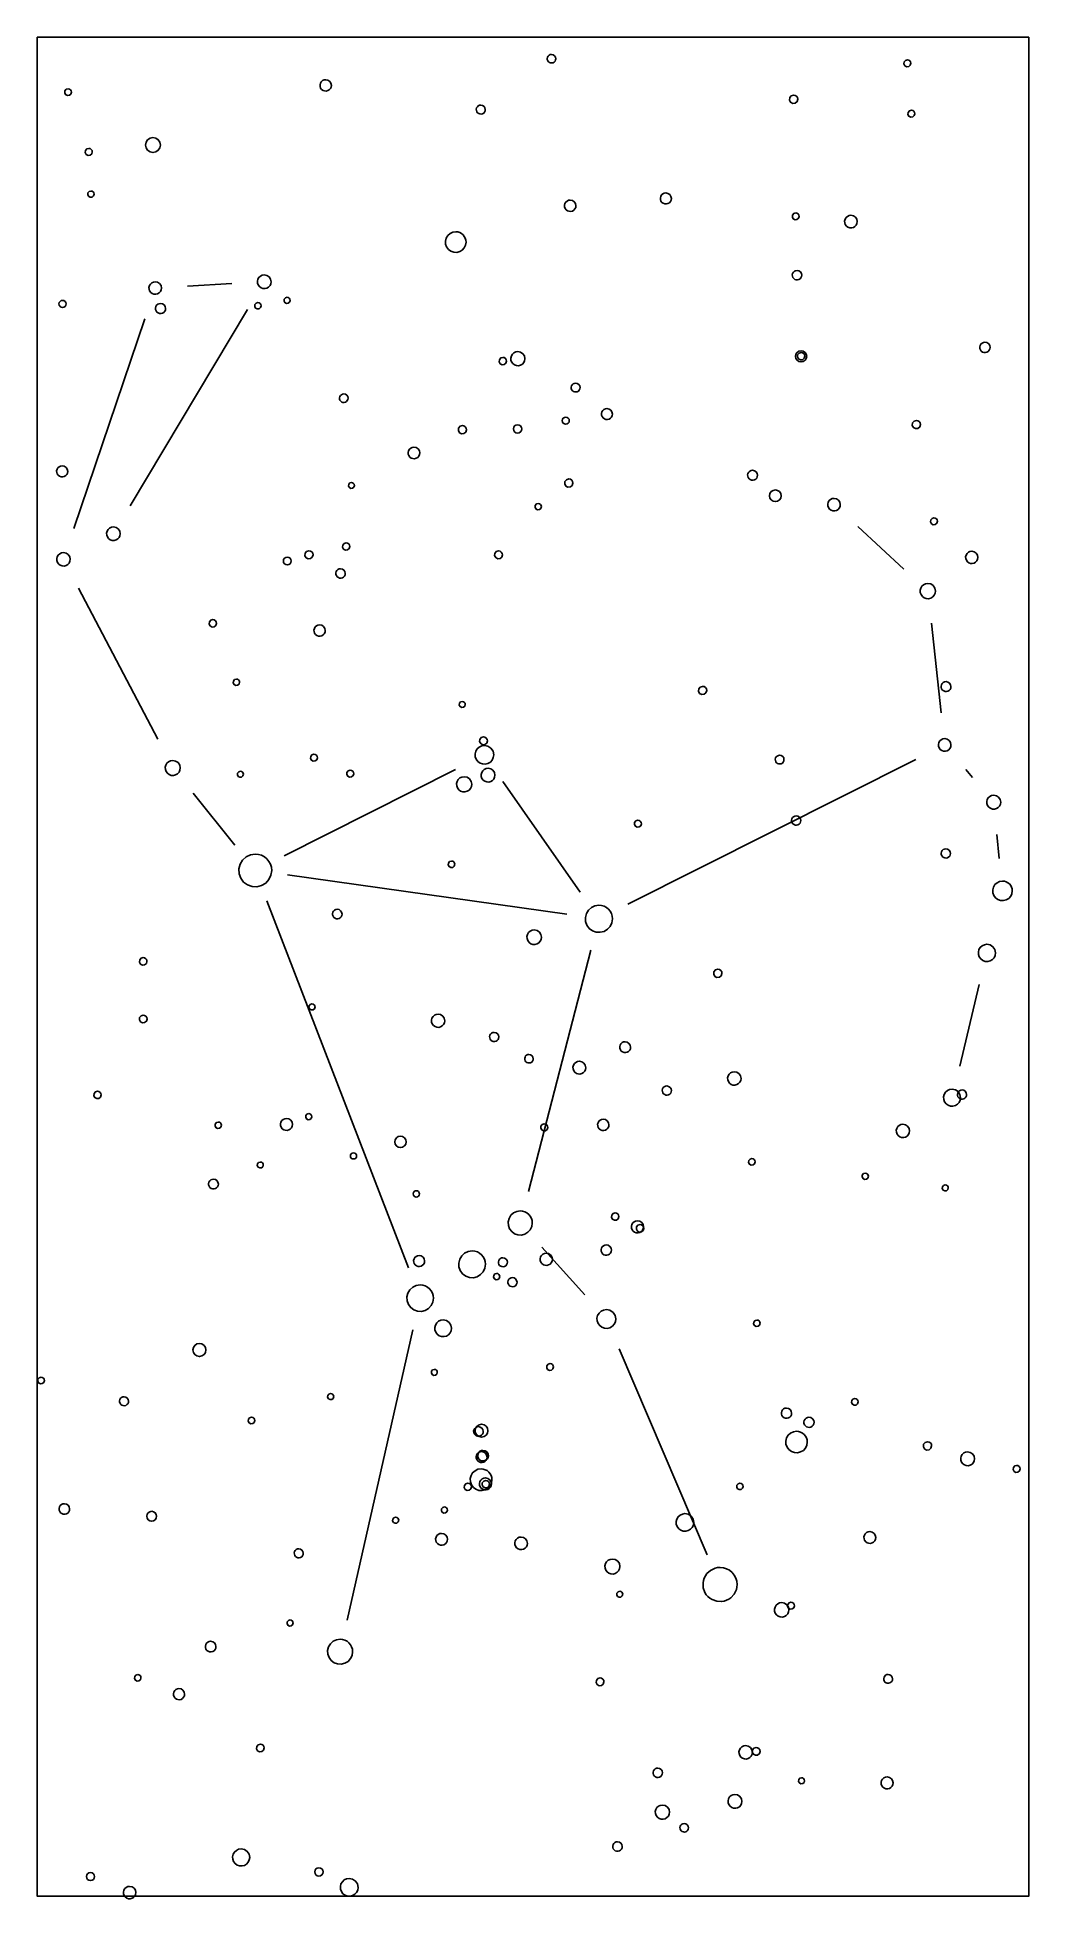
# Model space of a CAD drawing. Header units: millimetres. Extents: x 0 to 400, y 1366 to 2117.
import ezdxf

# ---------------------------------------------------------------- set-up
doc = ezdxf.new("R2010")
doc.units = ezdxf.units.MM
doc.layers.get('0').update_dxf_attribs({"linetype": 'CONTINUOUS'})

msp = doc.modelspace()

# ---------------------------------------------------------------- linework, layer by layer
at = {"color": 7}
for points in [[(0, 2116.664), (400.049496, 2116.664), (400.049496, 1366.571195), (0, 1366.571195)], [(207.477988, 2109.704556), (206.973274, 2109.628979), (206.521704, 2109.41447), (206.150715, 2109.079363), (205.887746, 2108.64199), (205.764424, 2108.146773), (205.789796, 2107.647488), (205.957423, 2107.176499), (206.260869, 2106.766171), (206.671197, 2106.462726), (207.142185, 2106.295098), (207.64147, 2106.269726), (208.136687, 2106.393048), (208.57406, 2106.656018), (208.909168, 2107.027006), (209.123676, 2107.478576), (209.199253, 2107.98329), (209.06823, 2108.64199), (208.695106, 2109.200409), (208.136687, 2109.573532), (207.477988, 2109.704556)], [(351.086404, 2107.549284), (350.303914, 2107.311919), (349.785171, 2106.679828), (349.705022, 2105.866065), (350.090483, 2105.144918), (350.81163, 2104.759457), (351.625393, 2104.839606), (352.257483, 2105.358349), (352.494849, 2106.140839), (352.387638, 2106.679828), (352.082325, 2107.13676), (351.625393, 2107.442073), (351.086404, 2107.549284)], [(12.436569, 2095.877841), (11.675804, 2095.647065), (11.171462, 2095.032524), (11.093539, 2094.241353), (11.468298, 2093.540228), (12.169424, 2093.165468), (12.960594, 2093.243391), (13.575136, 2093.747733), (13.805912, 2094.508499), (13.701677, 2095.032524), (13.404841, 2095.47677), (12.960594, 2095.773606), (12.436569, 2095.877841)], [(116.374705, 2099.525291), (115.700871, 2099.42439), (115.097989, 2099.138004), (114.602689, 2098.690608), (114.251603, 2098.10668), (114.086959, 2097.445525), (114.120832, 2096.778939), (114.344629, 2096.150131), (114.749753, 2095.602311), (115.297574, 2095.197186), (115.926382, 2094.97339), (116.592968, 2094.939516), (117.254122, 2095.104161), (117.838051, 2095.455247), (118.285446, 2095.950546), (118.571832, 2096.553429), (118.672734, 2097.227263), (118.497807, 2098.10668), (117.999657, 2098.852214), (117.254122, 2099.350364), (116.374705, 2099.525291)], [(178.970952, 2089.300624), (178.437574, 2089.220755), (177.960358, 2088.994063), (177.5683, 2088.639924), (177.290395, 2088.177711), (177.160069, 2087.654369), (177.186882, 2087.126728), (177.36403, 2086.62899), (177.684709, 2086.195359), (178.118341, 2085.874679), (178.616079, 2085.697532), (179.14372, 2085.670719), (179.667062, 2085.801045), (180.129275, 2086.078949), (180.483414, 2086.471007), (180.710105, 2086.948223), (180.789974, 2087.481602), (180.651509, 2088.177711), (180.257195, 2088.767845), (179.667062, 2089.162159), (178.970952, 2089.300624)], [(305.150296, 2093.337763), (304.210305, 2093.05262), (303.587148, 2092.293301), (303.490867, 2091.315743), (303.953915, 2090.449443), (304.820215, 2089.986396), (305.797773, 2090.082677), (306.557091, 2090.705834), (306.842235, 2091.645824), (306.713443, 2092.293301), (306.346677, 2092.842206), (305.797773, 2093.208972), (305.150296, 2093.337763)], [(352.681866, 2087.209727), (351.899375, 2086.972361), (351.380632, 2086.34027), (351.300483, 2085.526508), (351.685945, 2084.805361), (352.407092, 2084.4199), (353.220854, 2084.500048), (353.852945, 2085.018792), (354.09031, 2085.801282), (353.983099, 2086.34027), (353.677786, 2086.797203), (353.220854, 2087.102515), (352.681866, 2087.209727)], [(46.670597, 2076.154266), (45.502132, 2075.918364), (44.547951, 2075.275037), (43.904624, 2074.320856), (43.668722, 2073.152391), (43.904624, 2071.983925), (44.547951, 2071.029744), (45.502132, 2070.386418), (46.670597, 2070.150515), (47.839062, 2070.386418), (48.793243, 2071.029744), (49.43657, 2071.983925), (49.672472, 2073.152391), (49.443968, 2074.301158), (48.793243, 2075.275037), (47.819365, 2075.925762), (46.670597, 2076.154266)], [(20.768023, 2071.833309), (19.963809, 2071.589353), (19.430664, 2070.939714), (19.34829, 2070.103359), (19.744453, 2069.362191), (20.485621, 2068.966028), (21.321976, 2069.048402), (21.971615, 2069.581547), (22.215571, 2070.385761), (22.105383, 2070.939714), (21.791594, 2071.409332), (21.321976, 2071.723121), (20.768023, 2071.833309)], [(21.656298, 2054.61539), (20.949843, 2054.401089), (20.481506, 2053.830419), (20.409146, 2053.09573), (20.757151, 2052.444657), (21.408224, 2052.096651), (22.142913, 2052.169012), (22.713583, 2052.637349), (22.927884, 2053.343804), (22.831091, 2053.830419), (22.555445, 2054.242951), (22.142913, 2054.518596), (21.656298, 2054.61539)], [(215.04743, 2050.966077), (214.373596, 2050.865176), (213.770714, 2050.578789), (213.275414, 2050.131394), (212.924328, 2049.547466), (212.759684, 2048.886311), (212.793557, 2048.219725), (213.017354, 2047.590917), (213.422479, 2047.043097), (213.970299, 2046.637972), (214.599107, 2046.414176), (215.265693, 2046.380302), (215.926848, 2046.544947), (216.510776, 2046.896032), (216.958171, 2047.391332), (217.244558, 2047.994214), (217.345459, 2048.668048), (217.164868, 2049.562545), (216.672382, 2050.293), (215.941927, 2050.785486), (215.04743, 2050.966077)], [(253.618997, 2053.83271), (252.968095, 2053.735242), (252.385729, 2053.458602), (251.907285, 2053.026432), (251.568148, 2052.462376), (251.409106, 2051.823721), (251.441827, 2051.17982), (251.658007, 2050.572412), (252.049345, 2050.043234), (252.578522, 2049.651896), (253.185931, 2049.435716), (253.829832, 2049.402995), (254.468487, 2049.562037), (255.032543, 2049.901175), (255.464713, 2050.379619), (255.741353, 2050.961984), (255.838821, 2051.612886), (255.669847, 2052.462376), (255.188649, 2053.182539), (254.468487, 2053.663736), (253.618997, 2053.83271)], [(306.010605, 2045.742334), (305.25527, 2045.513206), (304.754529, 2044.903051), (304.677162, 2044.117529), (305.049246, 2043.421409), (305.745366, 2043.049325), (306.530888, 2043.126692), (307.141043, 2043.627433), (307.370171, 2044.382768), (307.26668, 2044.903051), (306.971963, 2045.344127), (306.530888, 2045.638844), (306.010605, 2045.742334)], [(328.292239, 2044.814714), (327.543878, 2044.702653), (326.874315, 2044.384592), (326.324235, 2043.887714), (325.934318, 2043.239202), (325.751464, 2042.504922), (325.789084, 2041.76461), (326.037632, 2041.066255), (326.487565, 2040.457844), (327.095975, 2040.007912), (327.794331, 2039.759363), (328.534642, 2039.721743), (329.268922, 2039.904598), (329.917434, 2040.294514), (330.414312, 2040.844595), (330.732374, 2041.514158), (330.844435, 2042.262519), (330.65016, 2043.239202), (330.096914, 2044.067194), (329.268922, 2044.62044), (328.292239, 2044.814714)], [(168.852149, 2038.16864), (167.630825, 2037.985757), (166.538101, 2037.466682), (165.640371, 2036.655777), (165.004028, 2035.597408), (164.70561, 2034.399065), (164.767005, 2033.190878), (165.172636, 2032.051163), (165.906925, 2031.058239), (166.899849, 2030.32395), (168.039564, 2029.918319), (169.247751, 2029.856924), (170.446094, 2030.155342), (171.504464, 2030.791685), (172.315368, 2031.689415), (172.834443, 2032.782139), (173.017326, 2034.003463), (172.936554, 2034.819844), (172.700271, 2035.597408), (172.317528, 2036.314306), (171.797374, 2036.948688), (171.162992, 2037.468842), (170.446094, 2037.851585), (169.66853, 2038.087868), (168.852149, 2038.16864)], [(91.606288, 2020.787581), (90.791999, 2020.665648), (90.06345, 2020.319566), (89.464909, 2019.778915), (89.040642, 2019.073271), (88.841679, 2018.274304), (88.882613, 2017.468773), (89.153058, 2016.708895), (89.642628, 2016.046885), (90.304637, 2015.557316), (91.064515, 2015.28687), (91.870046, 2015.245936), (92.669014, 2015.4449), (93.374657, 2015.869167), (93.915309, 2016.467708), (94.26139, 2017.196256), (94.383323, 2018.010546), (94.171934, 2019.073271), (93.569949, 2019.974206), (92.669014, 2020.576192), (91.606288, 2020.787581)], [(306.551932, 2022.542593), (305.992755, 2022.458861), (305.492458, 2022.221205), (305.081437, 2021.849937), (304.790091, 2021.365369), (304.653462, 2020.816714), (304.681571, 2020.263552), (304.867287, 2019.741741), (305.203477, 2019.287136), (305.658082, 2018.950946), (306.179894, 2018.76523), (306.733056, 2018.73712), (307.28171, 2018.873749), (307.766279, 2019.165095), (308.137547, 2019.576116), (308.375202, 2020.076414), (308.458935, 2020.63559), (308.313773, 2021.365369), (307.900386, 2021.984045), (307.28171, 2022.397431), (306.551932, 2022.542593)], [(47.595975, 2018.0009), (46.853347, 2017.889697), (46.188914, 2017.574072), (45.643047, 2017.081001), (45.256117, 2016.437457), (45.074664, 2015.708802), (45.111995, 2014.974161), (45.35864, 2014.281156), (45.805126, 2013.677406), (46.408875, 2013.23092), (47.101881, 2012.984276), (47.836522, 2012.946944), (48.565176, 2013.128398), (49.20872, 2013.515327), (49.701792, 2014.061194), (50.017417, 2014.725627), (50.12862, 2015.468256), (49.935834, 2016.437457), (49.386825, 2017.259106), (48.565176, 2017.808114), (47.595975, 2018.0009)], [(10.203422, 2010.483774), (9.643776, 2010.370787), (9.186764, 2010.06266), (8.878637, 2009.605648), (8.76565, 2009.046002), (8.878637, 2008.486356), (9.186764, 2008.029344), (9.643776, 2007.721217), (10.203422, 2007.60823), (10.763068, 2007.721217), (11.22008, 2008.029344), (11.528206, 2008.486356), (11.641194, 2009.046002), (11.53175, 2009.596214), (11.22008, 2010.06266), (10.753633, 2010.37433), (10.203422, 2010.483774)], [(49.735533, 2009.244238), (49.136226, 2009.154497), (48.600024, 2008.899785), (48.159506, 2008.501873), (47.847251, 2007.982529), (47.700816, 2007.394499), (47.730943, 2006.801639), (47.929987, 2006.242378), (48.290304, 2005.755148), (48.777535, 2005.394831), (49.336795, 2005.195787), (49.929655, 2005.16566), (50.517685, 2005.312094), (51.03703, 2005.624349), (51.434942, 2006.064868), (51.689653, 2006.60107), (51.779395, 2007.200376), (51.623815, 2007.982529), (51.180762, 2008.645605), (50.517685, 2009.088659), (49.735533, 2009.244238)], [(89.014563, 2009.571831), (88.302677, 2009.355883), (87.83074, 2008.780826), (87.757823, 2008.040489), (88.108504, 2007.384411), (88.764582, 2007.033729), (89.504919, 2007.106646), (90.079976, 2007.578584), (90.295925, 2008.29047), (90.198387, 2008.780826), (89.920623, 2009.196529), (89.504919, 2009.474294), (89.014563, 2009.571831)], [(100.804142, 2011.715297), (100.11398, 2011.505939), (99.656445, 2010.94843), (99.585753, 2010.230686), (99.925733, 2009.594629), (100.56179, 2009.254649), (101.279534, 2009.325341), (101.837043, 2009.782876), (102.046401, 2010.473038), (101.95184, 2010.94843), (101.682552, 2011.351448), (101.279534, 2011.620736), (100.804142, 2011.715297)], [(382.385358, 1993.599328), (381.768853, 1993.507012), (381.217263, 1993.244991), (380.764103, 1992.835659), (380.442887, 1992.301411), (380.29225, 1991.696506), (380.323242, 1991.086632), (380.527998, 1990.511322), (380.898655, 1990.01011), (381.399868, 1989.639452), (381.975178, 1989.434696), (382.585052, 1989.403705), (383.189956, 1989.554341), (383.724205, 1989.875557), (384.133536, 1990.328718), (384.395557, 1990.880308), (384.487874, 1991.496813), (384.32783, 1992.301411), (383.872062, 1992.983516), (383.189956, 1993.439284), (382.385358, 1993.599328)], [(187.854532, 1987.491522), (187.006869, 1987.234386), (186.444921, 1986.549649), (186.358096, 1985.66811), (186.775662, 1984.886899), (187.556873, 1984.469333), (188.438413, 1984.556157), (189.123149, 1985.118106), (189.380285, 1985.965769), (189.260384, 1986.559661), (188.933402, 1987.044639), (188.448424, 1987.371621), (187.854532, 1987.491522)], [(193.92155, 1989.808107), (193.087195, 1989.683169), (192.340694, 1989.328559), (191.727404, 1988.774585), (191.292683, 1988.051554), (191.088817, 1987.232899), (191.13076, 1986.407519), (191.407869, 1985.628917), (191.909502, 1984.950594), (192.587825, 1984.448961), (193.366427, 1984.171852), (194.191807, 1984.129909), (195.010462, 1984.333775), (195.733493, 1984.768496), (196.287467, 1985.381786), (196.642077, 1986.128287), (196.767015, 1986.962642), (196.550416, 1988.051554), (195.933597, 1988.974689), (195.010462, 1989.591508), (193.92155, 1989.808107)], [(308.198618, 1990.169422), (307.315537, 1989.991137), (306.594404, 1989.504935), (306.108203, 1988.783802), (305.929917, 1987.900721), (306.108203, 1987.01764), (306.594404, 1986.296506), (307.315537, 1985.810305), (308.198618, 1985.632019), (309.0817, 1985.810305), (309.802833, 1986.296506), (310.289034, 1987.01764), (310.46732, 1987.900721), (310.294626, 1988.768915), (309.802833, 1989.504935), (309.066813, 1989.996728), (308.198618, 1990.169422)], [(308.181174, 1989.435708), (307.349805, 1989.183515), (306.798657, 1988.51194), (306.713502, 1987.647344), (307.123041, 1986.88115), (307.889236, 1986.47161), (308.753832, 1986.556766), (309.425407, 1987.107913), (309.6776, 1987.939283), (309.563691, 1988.51194), (309.239307, 1988.997415), (308.753832, 1989.3218), (308.181174, 1989.435708)], [(217.200279, 1977.085551), (216.675499, 1977.006969), (216.205977, 1976.783933), (215.82024, 1976.435503), (215.546816, 1975.980742), (215.418591, 1975.465838), (215.444972, 1974.946703), (215.619264, 1974.45699), (215.934773, 1974.03035), (216.361413, 1973.714841), (216.851126, 1973.540549), (217.370261, 1973.514169), (217.885165, 1973.642393), (218.339926, 1973.915817), (218.688356, 1974.301554), (218.911392, 1974.771077), (218.989974, 1975.295856), (218.853741, 1975.980742), (218.465784, 1976.561361), (217.885165, 1976.949318), (217.200279, 1977.085551)], [(123.663931, 1972.714655), (123.159217, 1972.639078), (122.707647, 1972.424569), (122.336659, 1972.089462), (122.073689, 1971.652089), (121.950367, 1971.156872), (121.975739, 1970.657587), (122.143367, 1970.186598), (122.446813, 1969.776271), (122.85714, 1969.472825), (123.328129, 1969.305197), (123.827414, 1969.279826), (124.322631, 1969.403147), (124.760004, 1969.666117), (125.095111, 1970.037105), (125.30962, 1970.488675), (125.385197, 1970.993389), (125.254173, 1971.652089), (124.88105, 1972.210508), (124.322631, 1972.583631), (123.663931, 1972.714655)], [(213.23793, 1963.375989), (212.682089, 1963.26377), (212.228184, 1962.957738), (211.922153, 1962.503833), (211.809934, 1961.947993), (211.922153, 1961.392152), (212.228184, 1960.938247), (212.682089, 1960.632215), (213.23793, 1960.519996), (213.793771, 1960.632215), (214.247676, 1960.938247), (214.553707, 1961.392152), (214.665926, 1961.947993), (214.557226, 1962.494463), (214.247676, 1962.957738), (213.7844, 1963.267289), (213.23793, 1963.375989)], [(229.863457, 1966.794351), (229.224021, 1966.6986), (228.651914, 1966.426833), (228.181898, 1966.002276), (227.848734, 1965.448155), (227.692494, 1964.820751), (227.724638, 1964.188192), (227.937011, 1963.591483), (228.321455, 1963.071627), (228.841311, 1962.687183), (229.43802, 1962.474811), (230.070579, 1962.442666), (230.697983, 1962.598906), (231.252103, 1962.93207), (231.676661, 1963.402086), (231.948428, 1963.974193), (232.044178, 1964.61363), (231.878181, 1965.448155), (231.40546, 1966.155632), (230.697983, 1966.628353), (229.863457, 1966.794351)], [(354.705128, 1962.052729), (353.770568, 1961.769234), (353.151012, 1961.014302), (353.055287, 1960.042392), (353.515659, 1959.181097), (354.376954, 1958.720725), (355.348864, 1958.81645), (356.103795, 1959.436006), (356.387291, 1960.370566), (356.259244, 1961.014302), (355.894597, 1961.560035), (355.348864, 1961.924682), (354.705128, 1962.052729)], [(171.54051, 1959.940729), (170.616813, 1959.660529), (170.004457, 1958.914372), (169.909845, 1957.953758), (170.364866, 1957.102474), (171.216151, 1956.647452), (172.176764, 1956.742065), (172.922921, 1957.35442), (173.203122, 1958.278118), (173.076563, 1958.914372), (172.716154, 1959.453762), (172.176764, 1959.81417), (171.54051, 1959.940729)], [(193.814392, 1960.298711), (193.155813, 1960.16575), (192.618011, 1959.803153), (192.255414, 1959.265351), (192.122453, 1958.606772), (192.255414, 1957.948193), (192.618011, 1957.410391), (193.155813, 1957.047794), (193.814392, 1956.914833), (194.472971, 1957.047794), (195.010773, 1957.410391), (195.37337, 1957.948193), (195.506331, 1958.606772), (195.377539, 1959.254249), (195.010773, 1959.803153), (194.461869, 1960.169919), (193.814392, 1960.298711)], [(152.005384, 1951.271453), (151.320084, 1951.168835), (150.706943, 1950.877575), (150.203216, 1950.422567), (149.846156, 1949.828703), (149.67871, 1949.156299), (149.71316, 1948.47837), (149.940765, 1947.838862), (150.352783, 1947.28172), (150.909925, 1946.869702), (151.549432, 1946.642098), (152.227361, 1946.607648), (152.899765, 1946.775094), (153.49363, 1947.132154), (153.948638, 1947.635881), (154.239897, 1948.249022), (154.342515, 1948.934322), (154.164612, 1949.828703), (153.657985, 1950.586923), (152.899765, 1951.09355), (152.005384, 1951.271453)], [(10.054176, 1943.711014), (9.400407, 1943.613117), (8.815477, 1943.335258), (8.334926, 1942.901185), (7.994295, 1942.334645), (7.834553, 1941.693178), (7.867418, 1941.046441), (8.08455, 1940.436358), (8.477611, 1939.90485), (9.009119, 1939.511789), (9.619203, 1939.294656), (10.26594, 1939.261792), (10.907407, 1939.421533), (11.473947, 1939.762165), (11.90802, 1940.242716), (12.185879, 1940.827646), (12.283775, 1941.481414), (12.114057, 1942.334645), (11.630741, 1943.057979), (10.907407, 1943.541296), (10.054176, 1943.711014)], [(214.468722, 1938.421615), (213.539594, 1938.139767), (212.923638, 1937.389223), (212.828469, 1936.422961), (213.286166, 1935.566671), (214.142456, 1935.108975), (215.108717, 1935.204143), (215.859262, 1935.820099), (216.14111, 1936.749228), (216.013807, 1937.389223), (215.651279, 1937.931784), (215.108717, 1938.294312), (214.468722, 1938.421615)], [(288.618082, 1941.922038), (288.030241, 1941.834014), (287.504297, 1941.584175), (287.072207, 1941.193876), (286.765926, 1940.684467), (286.622293, 1940.107688), (286.651843, 1939.52617), (286.847079, 1938.977609), (287.200503, 1938.4997), (287.678412, 1938.146277), (288.226973, 1937.951041), (288.80849, 1937.92149), (289.38527, 1938.065123), (289.894678, 1938.371404), (290.284978, 1938.803494), (290.534817, 1939.329438), (290.622841, 1939.917279), (290.470238, 1940.684467), (290.035661, 1941.334858), (289.38527, 1941.769435), (288.618082, 1941.922038)], [(126.794214, 1937.0007), (126.125776, 1936.797932), (125.682643, 1936.257972), (125.614176, 1935.56282), (125.943454, 1934.946784), (126.55949, 1934.617506), (127.254642, 1934.685972), (127.794602, 1935.129106), (127.997371, 1935.797544), (127.905786, 1936.257972), (127.644974, 1936.648304), (127.254642, 1936.909116), (126.794214, 1937.0007)], [(297.817874, 1934.005705), (296.896742, 1933.819737), (296.144536, 1933.312586), (295.637384, 1932.560379), (295.451416, 1931.639247), (295.637384, 1930.718115), (296.144536, 1929.965908), (296.896742, 1929.458757), (297.817874, 1929.272789), (298.739007, 1929.458757), (299.491213, 1929.965908), (299.998364, 1930.718115), (300.184333, 1931.639247), (300.004197, 1932.544851), (299.491213, 1933.312586), (298.723479, 1933.825569), (297.817874, 1934.005705)], [(321.492561, 1930.597072), (320.752799, 1930.486299), (320.09093, 1930.171892), (319.547171, 1929.680724), (319.161734, 1929.039664), (318.980981, 1928.313822), (319.018169, 1927.582017), (319.263862, 1926.891686), (319.708624, 1926.290266), (320.310043, 1925.845504), (321.000374, 1925.599812), (321.732179, 1925.562624), (322.458021, 1925.743377), (323.099081, 1926.128813), (323.59025, 1926.672573), (323.904656, 1927.334442), (324.01543, 1928.074204), (323.823388, 1929.039664), (323.276499, 1929.858141), (322.458021, 1930.40503), (321.492561, 1930.597072)], [(202.119541, 1928.539918), (201.413086, 1928.325618), (200.944749, 1927.754947), (200.872388, 1927.020258), (201.220394, 1926.369186), (201.871467, 1926.02118), (202.606156, 1926.09354), (203.176826, 1926.561877), (203.391127, 1927.268333), (203.294333, 1927.754947), (203.018688, 1928.16748), (202.606156, 1928.443125), (202.119541, 1928.539918)], [(30.740903, 1919.088395), (29.935213, 1918.967749), (29.214358, 1918.625322), (28.622138, 1918.09038), (28.202352, 1917.392189), (28.005489, 1916.601659), (28.045991, 1915.804635), (28.31358, 1915.052782), (28.79798, 1914.397763), (29.452998, 1913.913364), (30.204852, 1913.645774), (31.001876, 1913.605273), (31.792406, 1913.802135), (32.490597, 1914.221921), (33.025539, 1914.814141), (33.367966, 1915.534996), (33.488612, 1916.340686), (33.272683, 1917.410219), (32.683826, 1918.28361), (31.810435, 1918.872466), (30.740903, 1919.088395)], [(361.795821, 1922.766556), (361.013331, 1922.52919), (360.494588, 1921.897099), (360.414439, 1921.083337), (360.7999, 1920.36219), (361.521047, 1919.976729), (362.33481, 1920.056877), (362.9669, 1920.575621), (363.204266, 1921.358111), (363.097055, 1921.897099), (362.791742, 1922.354032), (362.33481, 1922.659344), (361.795821, 1922.766556)], [(10.583597, 1908.727112), (9.786506, 1908.607754), (9.073345, 1908.268982), (8.487446, 1907.73975), (8.07214, 1907.04901), (7.877379, 1906.266918), (7.917448, 1905.478401), (8.182181, 1904.734572), (8.661411, 1904.086545), (9.309438, 1903.607315), (10.053267, 1903.342582), (10.841784, 1903.302513), (11.623876, 1903.497274), (12.314616, 1903.91258), (12.843848, 1904.498479), (13.18262, 1905.21164), (13.301978, 1906.008731), (13.088354, 1907.066848), (12.505783, 1907.930917), (11.641714, 1908.513488), (10.583597, 1908.727112)], [(109.610746, 1909.449248), (108.69248, 1909.170695), (108.083725, 1908.428925), (107.989669, 1907.47396), (108.442014, 1906.62768), (109.288294, 1906.175335), (110.243259, 1906.26939), (110.985029, 1906.878145), (111.263582, 1907.796412), (111.137767, 1908.428925), (110.779478, 1908.965144), (110.243259, 1909.323433), (109.610746, 1909.449248)], [(124.667117, 1912.64611), (123.846609, 1912.397212), (123.302663, 1911.734411), (123.21862, 1910.881111), (123.622809, 1910.124927), (124.378993, 1909.720739), (125.232292, 1909.804781), (125.895093, 1910.348728), (126.143991, 1911.169235), (126.031571, 1911.734411), (125.711425, 1912.213543), (125.232292, 1912.533689), (124.667117, 1912.64611)], [(186.11204, 1909.39004), (185.22636, 1909.121372), (184.639208, 1908.405925), (184.54849, 1907.484849), (184.984783, 1906.668601), (185.801031, 1906.232308), (186.722107, 1906.323026), (187.437554, 1906.910178), (187.706223, 1907.795858), (187.584873, 1908.405925), (187.239297, 1908.923115), (186.722107, 1909.26869), (186.11204, 1909.39004)], [(377.039649, 1909.245977), (376.317086, 1909.137779), (375.670605, 1908.830682), (375.139487, 1908.350933), (374.763012, 1907.724777), (374.58646, 1907.01581), (374.622784, 1906.301018), (374.862764, 1905.626737), (375.297186, 1905.0393), (375.884623, 1904.604878), (376.558905, 1904.364897), (377.273696, 1904.328574), (377.982663, 1904.505125), (378.608819, 1904.8816), (379.088569, 1905.412718), (379.395666, 1906.059199), (379.503864, 1906.781763), (379.316286, 1907.724777), (378.782112, 1908.524226), (377.982663, 1909.0584), (377.039649, 1909.245977)], [(100.889703, 1906.920315), (100.269175, 1906.795036), (99.762446, 1906.45339), (99.420799, 1905.94666), (99.29552, 1905.326133), (99.420799, 1904.705605), (99.762446, 1904.198876), (100.269175, 1903.857229), (100.889703, 1903.73195), (101.51023, 1903.857229), (102.01696, 1904.198876), (102.358606, 1904.705605), (102.483885, 1905.326133), (102.362535, 1905.9362), (102.01696, 1906.45339), (101.49977, 1906.798965), (100.889703, 1906.920315)], [(122.378591, 1902.20866), (121.819414, 1902.124927), (121.319117, 1901.887272), (120.908096, 1901.516004), (120.61675, 1901.031435), (120.480121, 1900.482781), (120.50823, 1899.929619), (120.693946, 1899.407807), (121.030136, 1898.953202), (121.484741, 1898.617012), (122.006553, 1898.431296), (122.559715, 1898.403187), (123.108369, 1898.539816), (123.592938, 1898.831162), (123.964206, 1899.242183), (124.201861, 1899.74248), (124.285594, 1900.301657), (124.140432, 1901.031435), (123.727045, 1901.650111), (123.108369, 1902.063498), (122.378591, 1902.20866)], [(359.325099, 1896.291895), (358.416217, 1896.155798), (357.603036, 1895.769513), (356.934965, 1895.166057), (356.461413, 1894.378441), (356.239336, 1893.486662), (356.285026, 1892.587556), (356.586887, 1891.739406), (357.133328, 1891.000493), (357.872241, 1890.454052), (358.720391, 1890.152191), (359.619496, 1890.106501), (360.511276, 1890.328578), (361.298892, 1890.80213), (361.902348, 1891.470201), (362.288633, 1892.283382), (362.42473, 1893.192264), (362.188785, 1894.378441), (361.516869, 1895.384034), (360.511276, 1896.05595), (359.325099, 1896.291895)], [(70.820156, 1881.652498), (69.988787, 1881.400305), (69.437639, 1880.72873), (69.352484, 1879.864134), (69.762023, 1879.097939), (70.528218, 1878.6884), (71.392814, 1878.773555), (72.064389, 1879.324703), (72.316582, 1880.156072), (72.202673, 1880.72873), (71.878289, 1881.214205), (71.392814, 1881.538589), (70.820156, 1881.652498)], [(113.916166, 1879.547279), (113.245198, 1879.446807), (112.644881, 1879.161639), (112.151688, 1878.716147), (111.802096, 1878.134702), (111.638152, 1877.47636), (111.671881, 1876.81261), (111.894725, 1876.186477), (112.298127, 1875.640987), (112.843617, 1875.237585), (113.46975, 1875.014741), (114.1335, 1874.981012), (114.791842, 1875.144956), (115.373287, 1875.494548), (115.818779, 1875.987741), (116.103947, 1876.588058), (116.204419, 1877.259026), (116.030236, 1878.134702), (115.534205, 1878.877065), (114.791842, 1879.373096), (113.916166, 1879.547279)], [(80.341422, 1857.70548), (79.613243, 1857.484589), (79.130504, 1856.89637), (79.055918, 1856.139089), (79.414626, 1855.467995), (80.08572, 1855.109288), (80.843001, 1855.183873), (81.43122, 1855.666612), (81.652111, 1856.394792), (81.552341, 1856.89637), (81.268219, 1857.321588), (80.843001, 1857.60571), (80.341422, 1857.70548)], [(366.66112, 1856.644931), (366.073279, 1856.556907), (365.547335, 1856.307068), (365.115245, 1855.916768), (364.808964, 1855.40736), (364.665331, 1854.83058), (364.694882, 1854.249063), (364.890118, 1853.700502), (365.243541, 1853.222593), (365.72145, 1852.869169), (366.270011, 1852.673933), (366.851529, 1852.644383), (367.428308, 1852.788016), (367.937717, 1853.094297), (368.328016, 1853.526387), (368.577855, 1854.052331), (368.665879, 1854.640172), (368.513276, 1855.40736), (368.078699, 1856.057751), (367.428308, 1856.492328), (366.66112, 1856.644931)], [(171.490669, 1848.654941), (170.805938, 1848.44723), (170.352003, 1847.894109), (170.281868, 1847.182012), (170.619172, 1846.550961), (171.250224, 1846.213656), (171.96232, 1846.283792), (172.515442, 1846.737727), (172.723153, 1847.422458), (172.629335, 1847.894109), (172.362167, 1848.293955), (171.96232, 1848.561124), (171.490669, 1848.654941)], [(268.422564, 1854.749919), (267.493435, 1854.468071), (266.87748, 1853.717526), (266.782311, 1852.751265), (267.240008, 1851.894975), (268.096297, 1851.437279), (269.062559, 1851.532447), (269.813103, 1852.148403), (270.094951, 1853.077531), (269.967649, 1853.717526), (269.60512, 1854.260088), (269.062559, 1854.622616), (268.422564, 1854.749919)], [(180.039208, 1834.342899), (179.153528, 1834.074231), (178.566376, 1833.358784), (178.475658, 1832.437708), (178.911951, 1831.62146), (179.728199, 1831.185167), (180.649275, 1831.275885), (181.364722, 1831.863037), (181.63339, 1832.748717), (181.51204, 1833.358784), (181.166465, 1833.875974), (180.649275, 1834.221549), (180.039208, 1834.342899)], [(366.135853, 1833.633659), (365.393224, 1833.522457), (364.728791, 1833.206832), (364.182924, 1832.71376), (363.795995, 1832.070216), (363.614541, 1831.341561), (363.651873, 1830.606921), (363.898517, 1829.913915), (364.345003, 1829.310165), (364.948753, 1828.86368), (365.641758, 1828.617035), (366.376399, 1828.579703), (367.105054, 1828.761157), (367.748597, 1829.148087), (368.241669, 1829.693953), (368.557294, 1830.358387), (368.668497, 1831.101015), (368.475711, 1832.070216), (367.926703, 1832.891865), (367.105054, 1833.440873), (366.135853, 1833.633659)], [(111.62764, 1827.347885), (110.84515, 1827.110519), (110.326406, 1826.478429), (110.246258, 1825.664666), (110.631719, 1824.943519), (111.352866, 1824.558058), (112.166628, 1824.638207), (112.798719, 1825.15695), (113.036085, 1825.93944), (112.928873, 1826.478429), (112.623561, 1826.935361), (112.166628, 1827.240673), (111.62764, 1827.347885)], [(180.420768, 1830.855886), (179.319834, 1830.69103), (178.334824, 1830.223122), (177.525586, 1829.492151), (176.95197, 1828.538109), (176.682968, 1827.457891), (176.738311, 1826.3688), (177.103958, 1825.341431), (177.765865, 1824.446383), (178.660913, 1823.784476), (179.688281, 1823.41883), (180.777373, 1823.363486), (181.857591, 1823.632488), (182.811633, 1824.206104), (183.542603, 1825.015342), (184.010511, 1826.000352), (184.175367, 1827.101286), (183.889566, 1828.538109), (183.075671, 1829.756189), (181.857591, 1830.570084), (180.420768, 1830.855886)], [(299.534061, 1826.93117), (299.017882, 1826.853876), (298.556053, 1826.634494), (298.176637, 1826.291774), (297.907693, 1825.844465), (297.78157, 1825.337998), (297.807518, 1824.827371), (297.978954, 1824.345683), (298.289293, 1823.926033), (298.708942, 1823.615694), (299.190631, 1823.444258), (299.701258, 1823.41831), (300.207725, 1823.544433), (300.655034, 1823.813377), (300.997754, 1824.192793), (301.217136, 1824.654622), (301.29443, 1825.170802), (301.160429, 1825.844465), (300.77883, 1826.41557), (300.207725, 1826.79717), (299.534061, 1826.93117)], [(54.686392, 1824.846543), (53.794709, 1824.71302), (52.996915, 1824.334046), (52.341486, 1823.742008), (51.876895, 1822.969297), (51.659021, 1822.094392), (51.703846, 1821.2123), (51.999995, 1820.380199), (52.536096, 1819.655269), (53.261026, 1819.119168), (54.093127, 1818.823019), (54.975219, 1818.778194), (55.850124, 1818.996068), (56.622835, 1819.460659), (57.214873, 1820.116088), (57.593847, 1820.913882), (57.72737, 1821.805565), (57.495889, 1822.969297), (56.836688, 1823.955861), (55.850124, 1824.615062), (54.686392, 1824.846543)], [(81.988386, 1820.492842), (81.303655, 1820.285131), (80.84972, 1819.732009), (80.779585, 1819.019913), (81.116889, 1818.388861), (81.74794, 1818.051557), (82.460037, 1818.121692), (83.013158, 1818.575627), (83.220869, 1819.260358), (83.127052, 1819.732009), (82.859883, 1820.131856), (82.460037, 1820.399024), (81.988386, 1820.492842)], [(126.283622, 1820.917575), (125.495701, 1820.678562), (124.973357, 1820.042084), (124.892652, 1819.222673), (125.280789, 1818.496521), (126.006941, 1818.108385), (126.826352, 1818.189089), (127.46283, 1818.711433), (127.701843, 1819.499354), (127.593887, 1820.042084), (127.286456, 1820.502188), (126.826352, 1820.809619), (126.283622, 1820.917575)], [(172.259326, 1818.293129), (171.359044, 1818.158318), (170.553556, 1817.775689), (169.891806, 1817.177942), (169.422735, 1816.397779), (169.20276, 1815.514436), (169.248017, 1814.623837), (169.547022, 1813.783712), (170.088293, 1813.051791), (170.820214, 1812.51052), (171.66034, 1812.211514), (172.550939, 1812.166257), (173.434281, 1812.386232), (174.214444, 1812.855304), (174.812191, 1813.517054), (175.194821, 1814.322541), (175.329631, 1815.222824), (175.095918, 1816.397779), (174.43036, 1817.393857), (173.434281, 1818.059415), (172.259326, 1818.293129)], [(181.885258, 1821.67158), (181.070969, 1821.549647), (180.34242, 1821.203565), (179.743879, 1820.662914), (179.319612, 1819.95727), (179.120649, 1819.158303), (179.161583, 1818.352772), (179.432028, 1817.592894), (179.921598, 1816.930884), (180.583607, 1816.441315), (181.343486, 1816.170869), (182.149016, 1816.129935), (182.947984, 1816.328899), (183.653627, 1816.753166), (184.194279, 1817.351707), (184.54036, 1818.080255), (184.662294, 1818.894545), (184.450904, 1819.95727), (183.848919, 1820.858205), (182.947984, 1821.460191), (181.885258, 1821.67158)], [(385.903293, 1810.830552), (385.077537, 1810.706901), (384.33873, 1810.355947), (383.731761, 1809.807682), (383.301521, 1809.092103), (383.099756, 1808.281886), (383.141266, 1807.465012), (383.415519, 1806.694435), (383.911982, 1806.023103), (384.583314, 1805.52664), (385.353891, 1805.252387), (386.170765, 1805.210877), (386.980982, 1805.412641), (387.696562, 1805.842882), (388.244826, 1806.449851), (388.59578, 1807.188658), (388.719431, 1808.014414), (388.505065, 1809.092103), (387.894603, 1810.005724), (386.980982, 1810.616186), (385.903293, 1810.830552)], [(242.315643, 1800.726728), (241.527722, 1800.487714), (241.005378, 1799.851237), (240.924673, 1799.031826), (241.31281, 1798.305674), (242.038962, 1797.917537), (242.858373, 1797.998242), (243.49485, 1798.520586), (243.733864, 1799.308507), (243.625908, 1799.851237), (243.318477, 1800.31134), (242.858373, 1800.618772), (242.315643, 1800.726728)], [(306.206368, 1802.456458), (305.661524, 1802.374872), (305.17405, 1802.143307), (304.773564, 1801.781555), (304.489685, 1801.309407), (304.356558, 1800.774815), (304.383947, 1800.235831), (304.564903, 1799.727394), (304.892476, 1799.284441), (305.335429, 1798.956868), (305.843866, 1798.775912), (306.38285, 1798.748523), (306.917442, 1798.88165), (307.389591, 1799.165528), (307.751343, 1799.566014), (307.982907, 1800.053489), (308.064493, 1800.598333), (307.923052, 1801.309407), (307.520261, 1801.912226), (306.917442, 1802.315017), (306.206368, 1802.456458)], [(366.593004, 1789.177892), (366.04816, 1789.096306), (365.560685, 1788.864742), (365.160199, 1788.50299), (364.876321, 1788.030841), (364.743194, 1787.496249), (364.770583, 1786.957265), (364.951539, 1786.448828), (365.279112, 1786.005875), (365.722065, 1785.678302), (366.230502, 1785.497346), (366.769486, 1785.469957), (367.304078, 1785.603084), (367.776226, 1785.886963), (368.137978, 1786.287449), (368.369543, 1786.774923), (368.451129, 1787.319767), (368.309687, 1788.030841), (367.906897, 1788.63366), (367.304078, 1789.036451), (366.593004, 1789.177892)], [(87.967074, 1787.080816), (86.023407, 1786.789767), (84.2844, 1785.963689), (82.855713, 1784.673182), (81.84301, 1782.988847), (81.368095, 1781.081753), (81.465802, 1779.158993), (82.111341, 1777.345203), (83.279918, 1775.76502), (84.860101, 1774.596443), (86.673891, 1773.950904), (88.596651, 1773.853197), (90.503745, 1774.328112), (92.18808, 1775.340815), (93.478587, 1776.769502), (94.304665, 1778.508509), (94.595714, 1780.452176), (94.46717, 1781.751399), (94.091139, 1782.988847), (93.482025, 1784.129749), (92.65423, 1785.139333), (91.644647, 1785.967127), (90.503745, 1786.576241), (89.266297, 1786.952272), (87.967074, 1787.080816)], [(167.126825, 1784.26259), (166.387783, 1784.038404), (165.897844, 1783.441411), (165.822145, 1782.672833), (166.186203, 1781.991729), (166.867308, 1781.627671), (167.635886, 1781.703369), (168.232879, 1782.193309), (168.457065, 1782.93235), (168.355806, 1783.441411), (168.067447, 1783.872972), (167.635886, 1784.161331), (167.126825, 1784.26259)], [(389.46553, 1776.173249), (388.307268, 1775.999808), (387.270965, 1775.507535), (386.419588, 1774.738501), (385.816102, 1773.734779), (385.533092, 1772.598311), (385.591317, 1771.452507), (385.976004, 1770.371641), (386.672378, 1769.429985), (387.614035, 1768.733611), (388.694901, 1768.348924), (389.840705, 1768.290698), (390.977173, 1768.573708), (391.980895, 1769.177194), (392.749929, 1770.028571), (393.242202, 1771.064874), (393.415643, 1772.223136), (393.339041, 1772.997364), (393.114958, 1773.734779), (392.751977, 1774.414661), (392.258681, 1775.016288), (391.657054, 1775.509584), (390.977173, 1775.872565), (390.239757, 1776.096647), (389.46553, 1776.173249)], [(226.60165, 1766.399076), (224.999089, 1766.159105), (223.565271, 1765.478), (222.387313, 1764.413972), (221.552336, 1763.025232), (221.160767, 1761.452826), (221.241327, 1759.867503), (221.773576, 1758.372027), (222.737072, 1757.06916), (224.039939, 1756.105664), (225.535415, 1755.573415), (227.120738, 1755.492855), (228.693144, 1755.884424), (230.081884, 1756.719401), (231.145912, 1757.897359), (231.827017, 1759.331177), (232.066988, 1760.933738), (231.961002, 1762.004951), (231.650964, 1763.025232), (231.148747, 1763.96591), (230.466227, 1764.798315), (229.633822, 1765.480835), (228.693144, 1765.983052), (227.672863, 1766.29309), (226.60165, 1766.399076)], [(121.045901, 1764.788469), (120.480992, 1764.703878), (119.975565, 1764.463786), (119.56033, 1764.088712), (119.265997, 1763.599175), (119.127968, 1763.044895), (119.156365, 1762.486063), (119.343985, 1761.958901), (119.683622, 1761.499635), (120.142888, 1761.159999), (120.670049, 1760.972379), (121.228882, 1760.943981), (121.783162, 1761.082011), (122.272698, 1761.376344), (122.647773, 1761.791578), (122.887865, 1762.297005), (122.972456, 1762.861915), (122.825805, 1763.599175), (122.408181, 1764.224194), (121.783162, 1764.641819), (121.045901, 1764.788469)], [(200.513004, 1756.483826), (199.644252, 1756.353738), (198.866976, 1755.984509), (198.228402, 1755.407697), (197.775759, 1754.654858), (197.563488, 1753.802453), (197.60716, 1752.943046), (197.895694, 1752.132344), (198.418007, 1751.426057), (199.124294, 1750.903744), (199.934996, 1750.61521), (200.794403, 1750.571538), (201.646808, 1750.783809), (202.399647, 1751.236452), (202.976459, 1751.875026), (203.345688, 1752.652302), (203.475776, 1753.521054), (203.250249, 1754.654858), (202.608, 1755.61605), (201.646808, 1756.258299), (200.513004, 1756.483826)], [(383.162045, 1750.659878), (382.144238, 1750.50747), (381.233602, 1750.074892), (380.485466, 1749.399114), (379.955161, 1748.517107), (379.706471, 1747.518452), (379.757635, 1746.511593), (380.095673, 1745.561797), (380.707603, 1744.73433), (381.53507, 1744.122401), (382.484866, 1743.784362), (383.491725, 1743.733198), (384.49038, 1743.981888), (385.372387, 1744.512193), (386.048165, 1745.260329), (386.480743, 1746.170965), (386.633151, 1747.188772), (386.368929, 1748.517107), (385.616488, 1749.643215), (384.49038, 1750.395656), (383.162045, 1750.659878)], [(42.750336, 1745.297029), (41.902673, 1745.039894), (41.340724, 1744.355157), (41.2539, 1743.473617), (41.671466, 1742.692406), (42.452676, 1742.274841), (43.334216, 1742.361665), (44.018953, 1742.923614), (44.276089, 1743.771277), (44.159948, 1744.355157), (43.829206, 1744.850147), (43.334216, 1745.180888), (42.750336, 1745.297029)], [(274.582341, 1740.593228), (273.64235, 1740.308085), (273.019193, 1739.548766), (272.922912, 1738.571208), (273.38596, 1737.704908), (274.25226, 1737.24186), (275.229818, 1737.338141), (275.989136, 1737.961298), (276.27428, 1738.901289), (276.145488, 1739.548766), (275.778722, 1740.09767), (275.229818, 1740.464436), (274.582341, 1740.593228)], [(42.736768, 1722.053083), (41.867381, 1721.789358), (41.29103, 1721.087072), (41.201981, 1720.18294), (41.630248, 1719.381708), (42.43148, 1718.953441), (43.335612, 1719.04249), (44.037898, 1719.618841), (44.301624, 1720.488228), (44.182506, 1721.087072), (43.843288, 1721.594748), (43.335612, 1721.933966), (42.736768, 1722.053083)], [(110.829355, 1726.617384), (110.139193, 1726.408025), (109.681658, 1725.850517), (109.610966, 1725.132772), (109.950945, 1724.496715), (110.587002, 1724.156736), (111.304747, 1724.227427), (111.862256, 1724.684963), (112.071614, 1725.375125), (111.977053, 1725.850517), (111.707765, 1726.253535), (111.304747, 1726.522822), (110.829355, 1726.617384)], [(161.740689, 1722.470961), (160.95793, 1722.353749), (160.257593, 1722.021069), (159.682228, 1721.501352), (159.27439, 1720.823033), (159.083131, 1720.055003), (159.12248, 1719.280664), (159.382453, 1718.55021), (159.853065, 1717.913834), (160.489441, 1717.443222), (161.219895, 1717.183249), (161.994234, 1717.1439), (162.762264, 1717.335159), (163.440583, 1717.742997), (163.9603, 1718.318362), (164.29298, 1719.018699), (164.410192, 1719.801458), (164.206988, 1720.823033), (163.628313, 1721.689082), (162.762264, 1722.267757), (161.740689, 1722.470961)], [(184.382285, 1715.124109), (183.834575, 1715.042093), (183.344536, 1714.809311), (182.941943, 1714.445655), (182.656571, 1713.971023), (182.522743, 1713.433618), (182.550276, 1712.891799), (182.732184, 1712.380687), (183.061481, 1711.935403), (183.506764, 1711.606107), (184.017876, 1711.424199), (184.559695, 1711.396666), (185.0971, 1711.530493), (185.571733, 1711.815865), (185.935388, 1712.218458), (186.16817, 1712.708498), (186.250186, 1713.256208), (186.108, 1713.971023), (185.70309, 1714.577013), (185.0971, 1714.981923), (184.382285, 1715.124109)], [(198.399474, 1706.223343), (197.891894, 1706.147337), (197.437759, 1705.93161), (197.064664, 1705.594599), (196.800201, 1705.154742), (196.676179, 1704.656713), (196.701695, 1704.154592), (196.870274, 1703.680929), (197.175443, 1703.268271), (197.588101, 1702.963102), (198.061765, 1702.794522), (198.563886, 1702.769006), (199.061915, 1702.893028), (199.501772, 1703.157491), (199.838783, 1703.530587), (200.054509, 1703.984721), (200.130516, 1704.492302), (199.998748, 1705.154742), (199.623505, 1705.716333), (199.061915, 1706.091575), (198.399474, 1706.223343)], [(237.205293, 1711.340501), (236.56299, 1711.244321), (235.988319, 1710.971335), (235.516196, 1710.544875), (235.181538, 1709.988271), (235.024598, 1709.358054), (235.056887, 1708.722659), (235.270211, 1708.123275), (235.656378, 1707.601089), (236.178565, 1707.214922), (236.777949, 1707.001597), (237.413343, 1706.969309), (238.04356, 1707.126249), (238.600164, 1707.460906), (239.026625, 1707.933029), (239.29961, 1708.507701), (239.39579, 1709.150004), (239.229048, 1709.988271), (238.754208, 1710.698919), (238.04356, 1711.173759), (237.205293, 1711.340501)], [(218.728178, 1703.447274), (217.971217, 1703.333925), (217.293961, 1703.012209), (216.737559, 1702.509621), (216.343162, 1701.853657), (216.158207, 1701.11094), (216.196259, 1700.362121), (216.447664, 1699.655741), (216.902766, 1699.040339), (217.518168, 1698.585237), (218.224548, 1698.333832), (218.973366, 1698.29578), (219.716084, 1698.480736), (220.372048, 1698.875133), (220.874635, 1699.431534), (221.196351, 1700.108791), (221.3097, 1700.865751), (221.113194, 1701.853657), (220.55359, 1702.691163), (219.716084, 1703.250767), (218.728178, 1703.447274)], [(281.240526, 1699.247266), (280.446302, 1699.128337), (279.735706, 1698.790783), (279.151913, 1698.263454), (278.738101, 1697.575198), (278.54404, 1696.795919), (278.583966, 1696.010237), (278.847747, 1695.269083), (279.325253, 1694.623386), (279.97095, 1694.14588), (280.712104, 1693.882099), (281.497785, 1693.842174), (282.277065, 1694.036234), (282.965321, 1694.450047), (283.49265, 1695.033839), (283.830203, 1695.744435), (283.949132, 1696.53866), (283.742952, 1697.575198), (283.1558, 1698.453933), (282.277065, 1699.041085), (281.240526, 1699.247266)], [(24.312263, 1691.3606), (23.480893, 1691.108407), (22.929745, 1690.436832), (22.84459, 1689.572236), (23.25413, 1688.806042), (24.020324, 1688.396502), (24.88492, 1688.481657), (25.556495, 1689.032805), (25.808688, 1689.864175), (25.69478, 1690.436832), (25.370395, 1690.922307), (24.88492, 1691.246692), (24.312263, 1691.3606)], [(254.032953, 1693.486747), (253.490975, 1693.405591), (253.006065, 1693.175245), (252.607686, 1692.815396), (252.325301, 1692.345731), (252.192875, 1691.813952), (252.22012, 1691.277804), (252.400123, 1690.772041), (252.725973, 1690.331418), (253.166596, 1690.005569), (253.672358, 1689.825565), (254.208506, 1689.79832), (254.740286, 1689.930747), (255.20995, 1690.213132), (255.569799, 1690.611511), (255.800145, 1691.096421), (255.881302, 1691.638399), (255.740605, 1692.345731), (255.339933, 1692.945379), (254.740286, 1693.34605), (254.032953, 1693.486747)], [(369.107199, 1692.216469), (368.097991, 1692.065349), (367.195049, 1691.636425), (366.453234, 1690.966357), (365.927409, 1690.091802), (365.68082, 1689.101585), (365.731552, 1688.103232), (366.066734, 1687.161461), (366.673493, 1686.340985), (367.493969, 1685.734226), (368.435741, 1685.399044), (369.434093, 1685.348311), (370.424311, 1685.594901), (371.298865, 1686.120725), (371.968934, 1686.86254), (372.397857, 1687.765483), (372.548978, 1688.77469), (372.286988, 1690.091802), (371.540904, 1691.208396), (370.424311, 1691.95448), (369.107199, 1692.216469)], [(373.131572, 1691.879815), (372.586727, 1691.798229), (372.099253, 1691.566664), (371.698767, 1691.204912), (371.414888, 1690.732764), (371.281761, 1690.198172), (371.30915, 1689.659188), (371.490106, 1689.150751), (371.817679, 1688.707798), (372.260632, 1688.380225), (372.769069, 1688.199269), (373.308053, 1688.17188), (373.842645, 1688.305007), (374.314794, 1688.588885), (374.676546, 1688.989371), (374.90811, 1689.476846), (374.989696, 1690.02169), (374.848255, 1690.732764), (374.445464, 1691.335583), (373.842645, 1691.738373), (373.131572, 1691.879815)], [(73.035029, 1678.943841), (72.306849, 1678.722951), (71.824111, 1678.134732), (71.749525, 1677.37745), (72.108232, 1676.706356), (72.779326, 1676.347649), (73.536608, 1676.422235), (74.124826, 1676.904973), (74.345717, 1677.633153), (74.245947, 1678.134732), (73.961826, 1678.55995), (73.536608, 1678.844071), (73.035029, 1678.943841)], [(100.570721, 1680.381242), (99.86249, 1680.27519), (99.228832, 1679.974184), (98.708249, 1679.503951), (98.339241, 1678.890215), (98.166192, 1678.19531), (98.201795, 1677.494697), (98.437015, 1676.83379), (98.86282, 1676.258005), (99.438606, 1675.8322), (100.099512, 1675.596979), (100.800126, 1675.561376), (101.49503, 1675.734425), (102.108766, 1676.103433), (102.579, 1676.624016), (102.880006, 1677.257674), (102.986058, 1677.965905), (102.802201, 1678.890215), (102.278622, 1679.673806), (101.49503, 1680.197385), (100.570721, 1680.381242)], [(109.524632, 1682.328506), (108.839901, 1682.120795), (108.385966, 1681.567673), (108.315831, 1680.855577), (108.653135, 1680.224525), (109.284187, 1679.887221), (109.996283, 1679.957356), (110.549405, 1680.411291), (110.757115, 1681.096022), (110.663298, 1681.567673), (110.396129, 1681.96752), (109.996283, 1682.234688), (109.524632, 1682.328506)], [(204.534054, 1678.177895), (203.740702, 1677.937234), (203.214757, 1677.29637), (203.133496, 1676.471311), (203.524308, 1675.740153), (204.255466, 1675.349341), (205.080524, 1675.430603), (205.721389, 1675.956547), (205.96205, 1676.749899), (205.85335, 1677.29637), (205.5438, 1677.759645), (205.080524, 1678.069196), (204.534054, 1678.177895)], [(228.373492, 1680.093763), (227.702525, 1679.993291), (227.102207, 1679.708123), (226.609015, 1679.262631), (226.259422, 1678.681187), (226.095478, 1678.022844), (226.129208, 1677.359094), (226.352052, 1676.732961), (226.755453, 1676.187471), (227.300943, 1675.78407), (227.927076, 1675.561225), (228.590827, 1675.527496), (229.249169, 1675.69144), (229.830613, 1676.041032), (230.276105, 1676.534225), (230.561273, 1677.134543), (230.661745, 1677.80551), (230.487563, 1678.681187), (229.991532, 1679.423549), (229.249169, 1679.91958), (228.373492, 1680.093763)], [(349.278011, 1678.059757), (348.486653, 1677.941257), (347.778622, 1677.604922), (347.196936, 1677.079496), (346.784618, 1676.393724), (346.591257, 1675.617257), (346.631039, 1674.834411), (346.893868, 1674.095932), (347.36965, 1673.452565), (348.013017, 1672.976783), (348.751496, 1672.713954), (349.534342, 1672.674172), (350.310809, 1672.867533), (350.996581, 1673.279851), (351.522007, 1673.861537), (351.858342, 1674.569568), (351.976842, 1675.360926), (351.771405, 1676.393724), (351.186373, 1677.269288), (350.310809, 1677.85432), (349.278011, 1678.059757)], [(146.551132, 1673.220421), (145.664246, 1673.041367), (144.940005, 1672.55307), (144.451709, 1671.828829), (144.272655, 1670.941943), (144.451709, 1670.055057), (144.940005, 1669.330816), (145.664246, 1668.84252), (146.551132, 1668.663466), (147.438018, 1668.84252), (148.162259, 1669.330816), (148.650556, 1670.055057), (148.82961, 1670.941943), (148.656171, 1671.813879), (148.162259, 1672.55307), (147.423068, 1673.046982), (146.551132, 1673.220421)], [(89.987568, 1662.81407), (89.313699, 1662.609654), (88.866965, 1662.065307), (88.797942, 1661.364507), (89.129895, 1660.743465), (89.750936, 1660.411512), (90.451737, 1660.480535), (90.996084, 1660.927269), (91.2005, 1661.601138), (91.108171, 1662.065307), (90.84524, 1662.45881), (90.451737, 1662.721741), (89.987568, 1662.81407)], [(127.608559, 1666.537298), (127.12121, 1666.438907), (126.723236, 1666.170586), (126.454915, 1665.772612), (126.356524, 1665.285264), (126.454915, 1664.797915), (126.723236, 1664.399942), (127.12121, 1664.13162), (127.608559, 1664.033229), (128.095907, 1664.13162), (128.493881, 1664.399942), (128.762202, 1664.797915), (128.860593, 1665.285264), (128.765288, 1665.764397), (128.493881, 1666.170586), (128.087691, 1666.441993), (127.608559, 1666.537298)], [(288.32679, 1664.184477), (287.593179, 1663.961939), (287.10684, 1663.369333), (287.031698, 1662.606403), (287.39308, 1661.930304), (288.06918, 1661.568921), (288.832109, 1661.644063), (289.424715, 1662.130403), (289.647254, 1662.864013), (289.546739, 1663.369333), (289.260499, 1663.797722), (288.832109, 1664.083963), (288.32679, 1664.184477)], [(71.102034, 1655.904105), (70.522793, 1655.817368), (70.004543, 1655.571184), (69.578773, 1655.186594), (69.276972, 1654.684638), (69.135441, 1654.116296), (69.164559, 1653.543285), (69.356939, 1653.002749), (69.705192, 1652.531831), (70.17611, 1652.183577), (70.716646, 1651.991197), (71.289657, 1651.962079), (71.857999, 1652.103611), (72.359956, 1652.405411), (72.744546, 1652.831181), (72.99073, 1653.349431), (73.077466, 1653.928672), (72.927096, 1654.684638), (72.498876, 1655.325514), (71.857999, 1655.753734), (71.102034, 1655.904105)], [(334.090947, 1658.341934), (333.373629, 1658.124338), (332.898092, 1657.544893), (332.824618, 1656.798908), (333.177975, 1656.137825), (333.839058, 1655.784468), (334.585044, 1655.857941), (335.164488, 1656.333479), (335.382084, 1657.050796), (335.283802, 1657.544893), (335.003919, 1657.963768), (334.585044, 1658.243652), (334.090947, 1658.341934)], [(366.36789, 1653.567327), (365.68859, 1653.361263), (365.238255, 1652.812529), (365.168676, 1652.106081), (365.503305, 1651.480034), (366.129351, 1651.145405), (366.8358, 1651.214984), (367.384534, 1651.665319), (367.590597, 1652.344619), (367.494511, 1652.820552), (367.232474, 1653.209204), (366.843823, 1653.47124), (366.36789, 1653.567327)], [(152.937685, 1651.227277), (152.442726, 1651.127349), (152.038538, 1650.854838), (151.766027, 1650.45065), (151.666099, 1649.955691), (151.766027, 1649.460732), (152.038538, 1649.056544), (152.442726, 1648.784033), (152.937685, 1648.684105), (153.432644, 1648.784033), (153.836832, 1649.056544), (154.109343, 1649.460732), (154.209271, 1649.955691), (154.112477, 1650.442306), (153.836832, 1650.854838), (153.4243, 1651.130483), (152.937685, 1651.227277)], [(194.871295, 1643.068824), (193.443587, 1642.855036), (192.166211, 1642.248246), (191.116778, 1641.300312), (190.372904, 1640.063095), (190.024058, 1638.662252), (190.095829, 1637.249901), (190.570005, 1635.917594), (191.428376, 1634.756881), (192.589088, 1633.89851), (193.921396, 1633.424334), (195.333747, 1633.352564), (196.73459, 1633.701409), (197.971807, 1634.445284), (198.91974, 1635.494716), (199.526531, 1636.772093), (199.740319, 1638.199801), (199.645897, 1639.154136), (199.369686, 1640.063095), (198.922265, 1640.901137), (198.314215, 1641.64272), (197.572632, 1642.250771), (196.73459, 1642.698192), (195.82563, 1642.974403), (194.871295, 1643.068824)], [(233.182028, 1642.276941), (232.345227, 1642.023101), (231.790479, 1641.347138), (231.704768, 1640.476895), (232.116983, 1639.705695), (232.888183, 1639.29348), (233.758426, 1639.379191), (234.434389, 1639.933939), (234.68823, 1640.77074), (234.573577, 1641.347138), (234.247073, 1641.835785), (233.758426, 1642.162289), (233.182028, 1642.276941)], [(242.147292, 1639.115209), (241.427595, 1639.00744), (240.783679, 1638.701562), (240.254667, 1638.223715), (239.879686, 1637.600043), (239.703835, 1636.893889), (239.740014, 1636.181933), (239.979043, 1635.510326), (240.411741, 1634.92522), (240.996848, 1634.492521), (241.668455, 1634.253492), (242.38041, 1634.217314), (243.086565, 1634.393164), (243.710237, 1634.768146), (244.188083, 1635.297157), (244.493962, 1635.941073), (244.601731, 1636.66077), (244.414898, 1637.600043), (243.882842, 1638.396321), (243.086565, 1638.928376), (242.147292, 1639.115209)], [(243.216932, 1637.548642), (242.3747, 1637.293153), (241.816352, 1636.612804), (241.730084, 1635.736912), (242.144974, 1634.960707), (242.92118, 1634.545817), (243.797071, 1634.632084), (244.477421, 1635.190433), (244.732909, 1636.032665), (244.617512, 1636.612804), (244.28889, 1637.104622), (243.797071, 1637.433245), (243.216932, 1637.548642)], [(154.082364, 1625.113579), (153.428595, 1625.015683), (152.843665, 1624.737824), (152.363114, 1624.303751), (152.022483, 1623.737211), (151.862741, 1623.095744), (151.895606, 1622.449007), (152.112738, 1621.838923), (152.505799, 1621.307416), (153.037307, 1620.914355), (153.64739, 1620.697222), (154.294127, 1620.664358), (154.935594, 1620.824099), (155.502134, 1621.164731), (155.936208, 1621.645281), (156.214066, 1622.230211), (156.311963, 1622.88398), (156.142245, 1623.737211), (155.658928, 1624.460545), (154.935594, 1624.943861), (154.082364, 1625.113579)], [(175.457171, 1626.950436), (173.868943, 1626.712611), (172.447948, 1626.037598), (171.280525, 1624.983086), (170.453015, 1623.606765), (170.064948, 1622.048422), (170.144788, 1620.477277), (170.672276, 1618.995175), (171.627156, 1617.703961), (172.918371, 1616.749081), (174.400473, 1616.221592), (175.971618, 1616.141752), (177.529961, 1616.52982), (178.906281, 1617.35733), (179.960793, 1618.524752), (180.635806, 1619.945748), (180.873631, 1621.533976), (180.763588, 1622.625581), (180.447979, 1623.642306), (179.948585, 1624.56237), (179.287187, 1625.363991), (178.485565, 1626.025389), (177.565502, 1626.524783), (176.548777, 1626.840392), (175.457171, 1626.950436)], [(187.868654, 1624.20909), (187.332409, 1624.128792), (186.852628, 1623.900882), (186.458463, 1623.54484), (186.179065, 1623.080143), (186.048039, 1622.553988), (186.074996, 1622.023512), (186.253096, 1621.523099), (186.575499, 1621.087137), (187.01146, 1620.764734), (187.511873, 1620.586634), (188.04235, 1620.559678), (188.568504, 1620.690703), (189.033201, 1620.970102), (189.389244, 1621.364267), (189.617153, 1621.844047), (189.697452, 1622.380292), (189.558243, 1623.080143), (189.161809, 1623.673448), (188.568504, 1624.069881), (187.868654, 1624.20909)], [(205.364181, 1626.022856), (204.641618, 1625.914658), (203.995137, 1625.607561), (203.464019, 1625.127811), (203.087544, 1624.501655), (202.910993, 1623.792688), (202.947316, 1623.077897), (203.187296, 1622.403615), (203.621718, 1621.816178), (204.209155, 1621.381756), (204.883437, 1621.141776), (205.598228, 1621.105452), (206.307195, 1621.282004), (206.933351, 1621.658479), (207.413101, 1622.189597), (207.720198, 1622.836078), (207.828396, 1623.558641), (207.640819, 1624.501655), (207.106644, 1625.301104), (206.307195, 1625.835278), (205.364181, 1626.022856)], [(229.597916, 1629.379665), (228.978545, 1629.286919), (228.42439, 1629.02368), (227.969123, 1628.612445), (227.646413, 1628.075712), (227.495076, 1627.467995), (227.526212, 1626.855286), (227.73192, 1626.277301), (228.104301, 1625.773758), (228.607844, 1625.401377), (229.185829, 1625.195669), (229.798538, 1625.164534), (230.406255, 1625.315871), (230.942988, 1625.63858), (231.354222, 1626.093847), (231.617462, 1626.648002), (231.710208, 1627.267373), (231.549419, 1628.075712), (231.091532, 1628.760989), (230.406255, 1629.218876), (229.597916, 1629.379665)], [(185.361105, 1617.862023), (184.649218, 1617.646075), (184.177281, 1617.071018), (184.104364, 1616.330681), (184.455045, 1615.674602), (185.111123, 1615.323921), (185.85146, 1615.396838), (186.426518, 1615.868775), (186.642466, 1616.580662), (186.54177, 1617.079426), (186.267164, 1617.486721), (185.859868, 1617.761328), (185.361105, 1617.862023)], [(191.721629, 1616.184732), (191.179652, 1616.103575), (190.694742, 1615.873229), (190.296363, 1615.51338), (190.013978, 1615.043716), (189.881551, 1614.511936), (189.908796, 1613.975788), (190.0888, 1613.470026), (190.414649, 1613.029403), (190.855272, 1612.703553), (191.361034, 1612.52355), (191.897182, 1612.496305), (192.428962, 1612.628731), (192.898627, 1612.911116), (193.258475, 1613.309495), (193.488822, 1613.794405), (193.569978, 1614.336383), (193.424726, 1615.055844), (193.02861, 1615.643363), (192.44109, 1616.03948), (191.721629, 1616.184732)], [(154.481367, 1613.229433), (152.907471, 1612.993755), (151.499299, 1612.324833), (150.342411, 1611.279837), (149.522369, 1609.915936), (149.137803, 1608.371656), (149.216923, 1606.814689), (149.739651, 1605.345961), (150.685914, 1604.066399), (151.965477, 1603.120136), (153.434204, 1602.597407), (154.991171, 1602.518288), (156.535452, 1602.902853), (157.899352, 1603.722896), (158.944348, 1604.879783), (159.61327, 1606.287956), (159.848949, 1607.861852), (159.739899, 1608.943607), (159.427138, 1609.951157), (158.93225, 1610.862918), (158.276821, 1611.657305), (157.482433, 1612.312735), (156.570672, 1612.807622), (155.563122, 1613.120383), (154.481367, 1613.229433)], [(229.620345, 1603.26431), (228.507945, 1603.097737), (227.512677, 1602.624956), (226.695011, 1601.886373), (226.115421, 1600.922394), (225.843617, 1599.830927), (225.899537, 1598.730493), (226.268992, 1597.692425), (226.937792, 1596.788055), (227.842162, 1596.119254), (228.88023, 1595.7498), (229.980664, 1595.69388), (231.072132, 1595.965683), (232.03611, 1596.545273), (232.774693, 1597.362939), (233.247474, 1598.358208), (233.414047, 1599.470607), (233.125269, 1600.922394), (232.302897, 1602.15316), (231.072132, 1602.975531), (229.620345, 1603.26431)], [(163.769489, 1599.10786), (162.77748, 1598.959314), (161.889925, 1598.5377), (161.160752, 1597.879051), (160.643889, 1597.0194), (160.401502, 1596.046058), (160.45137, 1595.064719), (160.780839, 1594.138997), (161.377258, 1593.332503), (162.183752, 1592.736085), (163.109474, 1592.406615), (164.090813, 1592.356747), (165.064155, 1592.599134), (165.923806, 1593.115997), (166.582455, 1593.84517), (167.004069, 1594.732725), (167.152614, 1595.724734), (166.895089, 1597.0194), (166.16172, 1598.116965), (165.064155, 1598.850334), (163.769489, 1599.10786)], [(290.340084, 1599.052815), (289.611904, 1598.831924), (289.129165, 1598.243705), (289.05458, 1597.486424), (289.413287, 1596.81533), (290.084381, 1596.456622), (290.841662, 1596.531208), (291.429881, 1597.013947), (291.650772, 1597.742126), (291.551002, 1598.243705), (291.26688, 1598.668923), (290.841662, 1598.953044), (290.340084, 1599.052815)], [(65.427652, 1589.611674), (64.399976, 1589.404195), (63.560765, 1588.838384), (62.994954, 1587.999173), (62.787475, 1586.971497), (62.994954, 1585.943822), (63.560765, 1585.104611), (64.399976, 1584.538799), (65.427652, 1584.331321), (66.455328, 1584.538799), (67.294538, 1585.104611), (67.86035, 1585.943822), (68.067828, 1586.971497), (67.866857, 1587.981849), (67.294538, 1588.838384), (66.438003, 1589.410702), (65.427652, 1589.611674)], [(160.201991, 1579.13091), (159.528122, 1578.926494), (159.081388, 1578.382147), (159.012365, 1577.681347), (159.344318, 1577.060306), (159.96536, 1576.728352), (160.66616, 1576.797375), (161.210507, 1577.244109), (161.414923, 1577.917978), (161.322594, 1578.382147), (161.059663, 1578.775651), (160.66616, 1579.038581), (160.201991, 1579.13091)], [(206.925031, 1581.5006), (206.147972, 1581.264882), (205.632829, 1580.637179), (205.553237, 1579.829064), (205.936022, 1579.112923), (206.652164, 1578.730137), (207.460278, 1578.809729), (208.087982, 1579.324872), (208.3237, 1580.101931), (208.217233, 1580.637179), (207.914039, 1581.09094), (207.460278, 1581.394133), (206.925031, 1581.5006)], [(1.520036, 1576.026067), (0.75927, 1575.795291), (0.254929, 1575.180749), (0.177005, 1574.389579), (0.551765, 1573.688453), (1.252891, 1573.313694), (2.044061, 1573.391617), (2.658603, 1573.895959), (2.889378, 1574.656725), (2.781769, 1575.189734), (2.488307, 1575.624996), (2.053046, 1575.918457), (1.520036, 1576.026067)], [(35.016419, 1568.123489), (34.48304, 1568.043619), (34.005824, 1567.816928), (33.613766, 1567.462789), (33.335861, 1567.000576), (33.205536, 1566.477234), (33.232349, 1565.949593), (33.409496, 1565.451855), (33.730176, 1565.018224), (34.163807, 1564.697544), (34.661545, 1564.520397), (35.189186, 1564.493584), (35.712528, 1564.623909), (36.174741, 1564.901814), (36.52888, 1565.293872), (36.755571, 1565.771088), (36.835441, 1566.304467), (36.696976, 1567.000576), (36.302661, 1567.590709), (35.712528, 1567.985024), (35.016419, 1568.123489)], [(118.376369, 1569.367919), (117.691638, 1569.160208), (117.237703, 1568.607086), (117.167568, 1567.89499), (117.504872, 1567.263938), (118.135924, 1566.926634), (118.84802, 1566.996769), (119.401142, 1567.450704), (119.608853, 1568.135435), (119.515035, 1568.607086), (119.247867, 1569.006933), (118.84802, 1569.274101), (118.376369, 1569.367919)], [(302.298568, 1563.534397), (301.690662, 1563.443368), (301.146766, 1563.185002), (300.699927, 1562.78138), (300.383191, 1562.254583), (300.234656, 1561.658116), (300.265215, 1561.056749), (300.467115, 1560.489464), (300.832602, 1559.995243), (301.326824, 1559.629755), (301.894109, 1559.427855), (302.495476, 1559.397296), (303.091943, 1559.545832), (303.618739, 1559.862567), (304.022361, 1560.309406), (304.280728, 1560.853303), (304.371757, 1561.461208), (304.213945, 1562.254583), (303.764534, 1562.927174), (303.091943, 1563.376585), (302.298568, 1563.534397)], [(329.857519, 1567.343868), (329.113047, 1567.118034), (328.619506, 1566.516654), (328.543252, 1565.742428), (328.909985, 1565.056318), (329.596095, 1564.689585), (330.370321, 1564.76584), (330.971701, 1565.25938), (331.197535, 1566.003852), (331.095532, 1566.516654), (330.805053, 1566.951386), (330.370321, 1567.241865), (329.857519, 1567.343868)], [(86.438898, 1559.831658), (85.699857, 1559.607472), (85.209917, 1559.010479), (85.134219, 1558.241901), (85.498277, 1557.560796), (86.179381, 1557.196738), (86.947959, 1557.272437), (87.544952, 1557.762376), (87.769138, 1558.501418), (87.667879, 1559.010479), (87.37952, 1559.44204), (86.947959, 1559.730399), (86.438898, 1559.831658)], [(178.020653, 1556.026067), (177.450011, 1555.940618), (176.939455, 1555.698089), (176.520006, 1555.319208), (176.222686, 1554.824704), (176.083256, 1554.264799), (176.111942, 1553.700295), (176.301465, 1553.167783), (176.644549, 1552.703857), (177.108475, 1552.360774), (177.640987, 1552.17125), (178.205491, 1552.142564), (178.765395, 1552.281994), (179.2599, 1552.579314), (179.638781, 1552.998763), (179.881309, 1553.509319), (179.966759, 1554.079961), (179.81862, 1554.824704), (179.396757, 1555.456066), (178.765395, 1555.877928), (178.020653, 1556.026067)], [(179.275812, 1556.99816), (178.267162, 1556.794523), (177.443488, 1556.239186), (176.888151, 1555.415512), (176.684514, 1554.406862), (176.888151, 1553.398212), (177.443488, 1552.574538), (178.267162, 1552.019201), (179.275812, 1551.815564), (180.284462, 1552.019201), (181.108137, 1552.574538), (181.663473, 1553.398212), (181.86711, 1554.406862), (181.669859, 1555.398509), (181.108137, 1556.239186), (180.267459, 1556.800909), (179.275812, 1556.99816)], [(311.378189, 1559.851978), (310.773149, 1559.761378), (310.231818, 1559.50423), (309.787085, 1559.102511), (309.471843, 1558.578199), (309.324008, 1557.984544), (309.354423, 1557.386013), (309.555371, 1556.821402), (309.919135, 1556.329511), (310.411026, 1555.965747), (310.975637, 1555.764799), (311.574168, 1555.734384), (312.167823, 1555.882219), (312.692135, 1556.197461), (313.093854, 1556.642194), (313.351002, 1557.183525), (313.441602, 1557.788564), (313.284534, 1558.578199), (312.837242, 1559.247618), (312.167823, 1559.69491), (311.378189, 1559.851978)], [(306.353122, 1554.178176), (305.077336, 1553.987137), (303.935884, 1553.444915), (302.998121, 1552.59785), (302.333401, 1551.492285), (302.021676, 1550.240504), (302.085809, 1548.978441), (302.509529, 1547.787903), (303.276561, 1546.750701), (304.313763, 1545.983669), (305.504301, 1545.559949), (306.766365, 1545.495816), (308.018145, 1545.807541), (309.12371, 1546.472261), (309.970775, 1547.410023), (310.512997, 1548.551476), (310.704036, 1549.827262), (310.619662, 1550.680047), (310.372843, 1551.492285), (309.973032, 1552.241151), (309.429683, 1552.903823), (308.767012, 1553.447171), (308.018145, 1553.846983), (307.205907, 1554.093802), (306.353122, 1554.178176)], [(359.178068, 1549.951798), (358.238077, 1549.666655), (357.614921, 1548.907336), (357.51864, 1547.929778), (357.981687, 1547.063478), (358.847987, 1546.600431), (359.825545, 1546.696712), (360.584864, 1547.319868), (360.870007, 1548.259859), (360.741216, 1548.907336), (360.37445, 1549.45624), (359.825545, 1549.823007), (359.178068, 1549.951798)], [(179.296025, 1545.942999), (178.650856, 1545.84639), (178.07362, 1545.572186), (177.59939, 1545.143822), (177.263239, 1544.584734), (177.105598, 1543.951704), (177.138031, 1543.313474), (177.352307, 1542.711416), (177.740198, 1542.186899), (178.264715, 1541.799008), (178.866774, 1541.584732), (179.505004, 1541.552299), (180.138033, 1541.70994), (180.697121, 1542.046091), (181.125485, 1542.520321), (181.399689, 1543.097557), (181.496298, 1543.742726), (181.328812, 1544.584734), (180.851853, 1545.298554), (180.138033, 1545.775513), (179.296025, 1545.942999)], [(179.840675, 1546.473619), (179.195506, 1546.37701), (178.61827, 1546.102806), (178.14404, 1545.674443), (177.807889, 1545.115355), (177.650248, 1544.482325), (177.682681, 1543.844095), (177.896957, 1543.242036), (178.284848, 1542.717519), (178.809365, 1542.329629), (179.411423, 1542.115352), (180.049653, 1542.08292), (180.682683, 1542.24056), (181.241771, 1542.576711), (181.670135, 1543.050941), (181.944339, 1543.628177), (182.040948, 1544.273347), (181.873462, 1545.115355), (181.396503, 1545.829174), (180.682683, 1546.306133), (179.840675, 1546.473619)], [(179.791111, 1546.283032), (179.188938, 1546.192862), (178.650171, 1545.936932), (178.207546, 1545.537116), (177.893798, 1545.015288), (177.746663, 1544.424446), (177.776934, 1543.82875), (177.97693, 1543.266814), (178.33897, 1542.777254), (178.828531, 1542.415213), (179.390467, 1542.215217), (179.986162, 1542.184946), (180.577004, 1542.332081), (181.098833, 1542.645829), (181.498649, 1543.088455), (181.754578, 1543.627222), (181.844749, 1544.229395), (181.688425, 1545.015288), (181.243252, 1545.681536), (180.577004, 1546.126708), (179.791111, 1546.283032)], [(375.36998, 1545.872822), (374.547091, 1545.749601), (373.810849, 1545.399865), (373.205987, 1544.853503), (372.777239, 1544.140408), (372.576175, 1543.333003), (372.617541, 1542.518966), (372.890842, 1541.751063), (373.385582, 1541.082062), (374.054583, 1540.587322), (374.822486, 1540.314021), (375.636524, 1540.272654), (376.443928, 1540.473719), (377.157024, 1540.902466), (377.703385, 1541.507328), (378.053121, 1542.243571), (378.176342, 1543.06646), (377.955804, 1544.158822), (377.354378, 1545.050857), (376.462343, 1545.652284), (375.36998, 1545.872822)], [(395.159018, 1540.408428), (394.365666, 1540.167767), (393.839721, 1539.526902), (393.75846, 1538.701844), (394.149272, 1537.970686), (394.88043, 1537.579874), (395.705488, 1537.661135), (396.346353, 1538.18708), (396.587014, 1538.980432), (396.478314, 1539.526902), (396.168764, 1539.990178), (395.705488, 1540.299728), (395.159018, 1540.408428)], [(173.697235, 1533.254795), (172.871297, 1533.00425), (172.32375, 1532.337062), (172.239151, 1531.478114), (172.646015, 1530.716925), (173.407204, 1530.310061), (174.266152, 1530.39466), (174.93334, 1530.942207), (175.183885, 1531.768145), (175.070721, 1532.337062), (174.748456, 1532.819366), (174.266152, 1533.141631), (173.697235, 1533.254795)], [(179.059004, 1539.006871), (177.774619, 1538.814544), (176.625473, 1538.268667), (175.681389, 1537.415893), (175.012189, 1536.302875), (174.698363, 1535.042657), (174.762928, 1533.772087), (175.189504, 1532.573524), (175.961706, 1531.529331), (177.005899, 1530.757129), (178.204462, 1530.330553), (179.475032, 1530.265988), (180.73525, 1530.579814), (181.848268, 1531.249014), (182.701042, 1532.193098), (183.246919, 1533.342244), (183.439246, 1534.626629), (183.354303, 1535.485163), (183.10582, 1536.302875), (182.703314, 1537.056789), (182.156303, 1537.723928), (181.489164, 1538.270939), (180.73525, 1538.673445), (179.917538, 1538.921928), (179.059004, 1539.006871)], [(180.851337, 1535.321807), (180.148839, 1535.216614), (179.52031, 1534.918045), (179.003941, 1534.451618), (178.63792, 1533.84285), (178.466272, 1533.15357), (178.501586, 1532.458628), (178.734903, 1531.803071), (179.157261, 1531.231946), (179.728386, 1530.809588), (180.383943, 1530.576271), (181.078885, 1530.540957), (181.768165, 1530.712605), (182.376933, 1531.078626), (182.84336, 1531.594995), (183.141929, 1532.223524), (183.247122, 1532.926022), (183.064754, 1533.84285), (182.545413, 1534.620098), (181.768165, 1535.139439), (180.851337, 1535.321807)], [(180.980093, 1534.318072), (180.13243, 1534.060937), (179.570481, 1533.3762), (179.483657, 1532.49466), (179.901223, 1531.713449), (180.682433, 1531.295884), (181.563973, 1531.382708), (182.24871, 1531.944657), (182.505845, 1532.79232), (182.389704, 1533.3762), (182.058963, 1533.87119), (181.563973, 1534.201931), (180.980093, 1534.318072)], [(283.498317, 1533.208649), (282.775569, 1532.989406), (282.296431, 1532.405574), (282.222401, 1531.653941), (282.578433, 1530.987852), (283.244522, 1530.63182), (283.996155, 1530.70585), (284.579987, 1531.184988), (284.79923, 1531.907737), (284.700204, 1532.405574), (284.418202, 1532.827621), (283.996155, 1533.109623), (283.498317, 1533.208649)], [(10.936083, 1524.927441), (10.313845, 1524.834265), (9.757125, 1524.569808), (9.299751, 1524.15667), (8.975548, 1523.617453), (8.823511, 1523.006924), (8.85479, 1522.391379), (9.061451, 1521.810719), (9.435555, 1521.304846), (9.941428, 1520.930742), (10.522088, 1520.724081), (11.137633, 1520.692802), (11.748162, 1520.844839), (12.287379, 1521.169042), (12.700517, 1521.626416), (12.964974, 1522.183136), (13.05815, 1522.805374), (12.896617, 1523.617453), (12.436611, 1524.305902), (11.748162, 1524.765908), (10.936083, 1524.927441)], [(46.18714, 1521.871671), (45.410603, 1521.714895), (44.776474, 1521.287354), (44.348932, 1520.653225), (44.192157, 1519.876688), (44.348932, 1519.10015), (44.776474, 1518.466021), (45.410603, 1518.03848), (46.18714, 1517.881704), (46.963678, 1518.03848), (47.597807, 1518.466021), (48.025348, 1519.10015), (48.182124, 1519.876688), (48.030265, 1520.640135), (47.597807, 1521.287354), (46.950588, 1521.719812), (46.18714, 1521.871671)], [(144.606508, 1519.498997), (143.921777, 1519.291286), (143.467842, 1518.738165), (143.397706, 1518.026068), (143.735011, 1517.395017), (144.366062, 1517.057712), (145.078159, 1517.127848), (145.63128, 1517.581783), (145.838991, 1518.266514), (145.745174, 1518.738165), (145.478005, 1519.138011), (145.078159, 1519.40518), (144.606508, 1519.498997)], [(164.292264, 1523.610657), (163.602102, 1523.401299), (163.144567, 1522.84379), (163.073875, 1522.126046), (163.413855, 1521.489989), (164.049912, 1521.150009), (164.767656, 1521.220701), (165.325165, 1521.678236), (165.534523, 1522.368398), (165.439962, 1522.84379), (165.170674, 1523.246808), (164.767656, 1523.516096), (164.292264, 1523.610657)], [(261.32661, 1520.935092), (260.283005, 1520.778821), (259.349287, 1520.335278), (258.582188, 1519.642371), (258.038442, 1518.738009), (257.783448, 1517.714041), (257.83591, 1516.681662), (258.182516, 1515.707791), (258.809955, 1514.859351), (259.658396, 1514.231911), (260.632266, 1513.885305), (261.664646, 1513.832844), (262.688613, 1514.087838), (263.592976, 1514.631584), (264.285882, 1515.398683), (264.729425, 1516.332401), (264.885697, 1517.376005), (264.614777, 1518.738009), (263.843264, 1519.89266), (262.688613, 1520.664173), (261.32661, 1520.935092)], [(163.129865, 1512.980688), (162.4245, 1512.875065), (161.793407, 1512.575278), (161.27493, 1512.106948), (160.907416, 1511.495696), (160.735068, 1510.803603), (160.770526, 1510.105826), (161.004795, 1509.447594), (161.428876, 1508.874139), (162.002331, 1508.450057), (162.660563, 1508.215789), (163.358341, 1508.18033), (164.050433, 1508.352679), (164.661685, 1508.720193), (165.130015, 1509.238669), (165.429803, 1509.869762), (165.535425, 1510.575127), (165.352313, 1511.495696), (164.830853, 1512.276116), (164.050433, 1512.797576), (163.129865, 1512.980688)], [(195.220735, 1511.48981), (194.472373, 1511.377749), (193.802811, 1511.059688), (193.25273, 1510.56281), (192.862814, 1509.914298), (192.679959, 1509.180018), (192.717579, 1508.439706), (192.966128, 1507.741351), (193.41606, 1507.13294), (194.024471, 1506.683008), (194.722826, 1506.434459), (195.463138, 1506.396839), (196.197418, 1506.579694), (196.84593, 1506.96961), (197.342808, 1507.519691), (197.660869, 1508.189254), (197.77293, 1508.937615), (197.572366, 1509.931045), (197.02541, 1510.74229), (196.214165, 1511.289246), (195.220735, 1511.48981)], [(335.937551, 1513.668774), (335.240785, 1513.564439), (334.617386, 1513.268307), (334.105231, 1512.805686), (333.742197, 1512.201886), (333.571949, 1511.518231), (333.606976, 1510.82896), (333.838388, 1510.178753), (334.2573, 1509.612289), (334.823763, 1509.193378), (335.47397, 1508.961965), (336.163241, 1508.926939), (336.846896, 1509.097187), (337.450696, 1509.46022), (337.913317, 1509.972376), (338.209449, 1510.595775), (338.313785, 1511.29254), (338.132905, 1512.201886), (337.617802, 1512.972791), (336.846896, 1513.487894), (335.937551, 1513.668774)], [(105.528226, 1506.770541), (104.991981, 1506.690243), (104.5122, 1506.462333), (104.118035, 1506.106291), (103.838637, 1505.641594), (103.707611, 1505.11544), (103.734568, 1504.584963), (103.912668, 1504.08455), (104.23507, 1503.648588), (104.671032, 1503.326186), (105.171445, 1503.148086), (105.701922, 1503.121129), (106.228076, 1503.252155), (106.692773, 1503.531553), (107.048815, 1503.925718), (107.276725, 1504.405499), (107.357023, 1504.941744), (107.213307, 1505.653594), (106.821381, 1506.234899), (106.240076, 1506.626825), (105.528226, 1506.770541)], [(232.065316, 1502.618523), (231.176499, 1502.48543), (230.38127, 1502.107674), (229.727948, 1501.517539), (229.26485, 1500.747312), (229.047677, 1499.87522), (229.092358, 1498.995963), (229.387555, 1498.166537), (229.921932, 1497.443938), (230.644532, 1496.90956), (231.473958, 1496.614363), (232.353214, 1496.569682), (233.225307, 1496.786856), (233.995534, 1497.249953), (234.585668, 1497.903276), (234.963425, 1498.698504), (235.096518, 1499.587321), (234.865781, 1500.747312), (234.208699, 1501.730705), (233.225307, 1502.387787), (232.065316, 1502.618523)], [(275.48806, 1499.214675), (274.457795, 1499.137486), (273.466999, 1498.912037), (271.658747, 1498.053065), (270.173172, 1496.711172), (269.585723, 1495.882071), (269.120145, 1494.95977), (268.797193, 1493.97839), (268.626319, 1492.976738), (268.727917, 1490.977417), (269.39916, 1489.091404), (269.940342, 1488.231389), (270.614269, 1487.448301), (271.397356, 1486.774375), (272.257372, 1486.233192), (274.143384, 1485.56195), (276.142706, 1485.460351), (277.144358, 1485.631225), (278.125737, 1485.954177), (279.048039, 1486.419756), (279.877139, 1487.007204), (281.219033, 1488.492779), (282.078004, 1490.301032), (282.303453, 1491.291828), (282.380642, 1492.322093), (282.246979, 1493.673048), (281.855976, 1494.95977), (281.222608, 1496.146101), (280.361852, 1497.195884), (279.312068, 1498.05664), (278.125737, 1498.690008), (276.839015, 1499.081012), (275.48806, 1499.214675)], [(235.012572, 1489.585505), (234.338703, 1489.38109), (233.891969, 1488.836742), (233.822946, 1488.135942), (234.1549, 1487.514901), (234.775941, 1487.182948), (235.476741, 1487.25197), (236.021088, 1487.698705), (236.225504, 1488.372573), (236.133175, 1488.836742), (235.870245, 1489.230246), (235.476741, 1489.493177), (235.012572, 1489.585505)], [(300.369173, 1485.038159), (299.514753, 1484.910216), (298.7503, 1484.547079), (298.122261, 1483.979783), (297.677085, 1483.239364), (297.468317, 1482.401021), (297.511268, 1481.555792), (297.795041, 1480.758465), (298.308738, 1480.06383), (299.003373, 1479.550133), (299.8007, 1479.26636), (300.645929, 1479.223408), (301.484272, 1479.432177), (302.224691, 1479.877353), (302.791987, 1480.505391), (303.155125, 1481.269845), (303.283067, 1482.124264), (303.06126, 1483.239364), (302.429607, 1484.184699), (301.484272, 1484.816352), (300.369173, 1485.038159)], [(304.106684, 1485.161351), (303.329625, 1484.925632), (302.814482, 1484.297929), (302.734889, 1483.489814), (303.117675, 1482.773673), (303.833817, 1482.390887), (304.641931, 1482.470479), (305.269635, 1482.985622), (305.505353, 1483.762681), (305.398886, 1484.297929), (305.095692, 1484.75169), (304.641931, 1485.054883), (304.106684, 1485.161351)], [(102.009738, 1478.063282), (101.314144, 1477.852276), (100.853008, 1477.29038), (100.78176, 1476.566987), (101.124415, 1475.925925), (101.765478, 1475.58327), (102.48887, 1475.654518), (103.050766, 1476.115654), (103.261772, 1476.811247), (103.166467, 1477.29038), (102.89506, 1477.696569), (102.48887, 1477.967976), (102.009738, 1478.063282)], [(69.968431, 1469.421262), (69.34046, 1469.327228), (68.778612, 1469.060334), (68.317024, 1468.64339), (67.989834, 1468.099205), (67.836396, 1467.483051), (67.867964, 1466.861834), (68.076528, 1466.275825), (68.454078, 1465.765291), (68.964613, 1465.38774), (69.550622, 1465.179176), (70.171839, 1465.147608), (70.787993, 1465.301046), (71.332177, 1465.628236), (71.749122, 1466.089824), (72.016016, 1466.651672), (72.11005, 1467.279643), (71.947029, 1468.099205), (71.482784, 1468.793996), (70.787993, 1469.258241), (69.968431, 1469.421262)], [(122.187811, 1470.269062), (120.708507, 1470.047548), (119.384967, 1469.418829), (118.29761, 1468.436638), (117.526852, 1467.154709), (117.1654, 1465.703241), (117.239764, 1464.239849), (117.731076, 1462.859393), (118.620468, 1461.656734), (119.823127, 1460.767342), (121.203583, 1460.27603), (122.666975, 1460.201666), (124.118443, 1460.563118), (125.400372, 1461.333876), (126.382563, 1462.421233), (127.011282, 1463.744773), (127.232796, 1465.224077), (127.134962, 1466.212901), (126.848769, 1467.154709), (126.385179, 1468.023037), (125.755154, 1468.79142), (124.986771, 1469.421445), (124.118443, 1469.885035), (123.176635, 1470.171228), (122.187811, 1470.269062)], [(40.531587, 1455.967369), (39.797976, 1455.74483), (39.311637, 1455.152224), (39.236495, 1454.389295), (39.597878, 1453.713195), (40.273977, 1453.351813), (41.036907, 1453.426955), (41.629513, 1453.913294), (41.852051, 1454.646904), (41.751537, 1455.152224), (41.465296, 1455.580614), (41.036907, 1455.866854), (40.531587, 1455.967369)], [(57.192003, 1450.346515), (56.529635, 1450.24733), (55.937011, 1449.965817), (55.450139, 1449.526034), (55.105027, 1448.952042), (54.943184, 1448.302137), (54.976481, 1447.646894), (55.19647, 1447.028785), (55.594701, 1446.490286), (56.1332, 1446.092055), (56.751308, 1445.872067), (57.406552, 1445.83877), (58.056457, 1446.000613), (58.630449, 1446.345725), (59.070231, 1446.832596), (59.351745, 1447.42522), (59.450929, 1448.087588), (59.278979, 1448.952042), (58.789305, 1449.68489), (58.056457, 1450.174564), (57.192003, 1450.346515)], [(227.072369, 1454.648191), (226.186689, 1454.379523), (225.599537, 1453.664076), (225.508819, 1452.742999), (225.945112, 1451.926752), (226.76136, 1451.490458), (227.682436, 1451.581177), (228.397883, 1452.168329), (228.666551, 1453.054009), (228.545201, 1453.664076), (228.199626, 1454.181266), (227.682436, 1454.526841), (227.072369, 1454.648191)], [(343.313168, 1456.063727), (342.785522, 1455.984716), (342.313435, 1455.760461), (341.925591, 1455.410128), (341.650674, 1454.952883), (341.521749, 1454.435166), (341.548273, 1453.913196), (341.723517, 1453.420809), (342.04075, 1452.991838), (342.469721, 1452.674605), (342.962108, 1452.499361), (343.484078, 1452.472837), (344.001795, 1452.601762), (344.45904, 1452.876679), (344.809373, 1453.264523), (345.033628, 1453.73661), (345.112639, 1454.264256), (344.975662, 1454.952883), (344.585586, 1455.536674), (344.001795, 1455.92675), (343.313168, 1456.063727)], [(90.018857, 1427.948918), (89.144039, 1427.683545), (88.564087, 1426.976872), (88.474482, 1426.067092), (88.905424, 1425.260855), (89.711661, 1424.829912), (90.621442, 1424.919518), (91.328114, 1425.499469), (91.593488, 1426.374287), (91.473626, 1426.976872), (91.132289, 1427.487719), (90.621442, 1427.829057), (90.018857, 1427.948918)], [(285.823117, 1427.33851), (285.026026, 1427.219152), (284.312865, 1426.88038), (283.726966, 1426.351148), (283.31166, 1425.660408), (283.116899, 1424.878316), (283.156968, 1424.089799), (283.421701, 1423.34597), (283.900931, 1422.697943), (284.548958, 1422.218713), (285.292787, 1421.95398), (286.081304, 1421.913911), (286.863396, 1422.108672), (287.554136, 1422.523978), (288.083368, 1423.109877), (288.42214, 1423.823038), (288.541498, 1424.620129), (288.327874, 1425.678246), (287.745303, 1426.542315), (286.881234, 1427.124886), (285.823117, 1427.33851)], [(290.055991, 1426.585902), (289.17031, 1426.317234), (288.583158, 1425.601787), (288.49244, 1424.680711), (288.928734, 1423.864463), (289.744981, 1423.42817), (290.666058, 1423.518888), (291.381505, 1424.10604), (291.650173, 1424.99172), (291.528823, 1425.601787), (291.183248, 1426.118977), (290.666058, 1426.464553), (290.055991, 1426.585902)], [(250.356082, 1418.277628), (249.799772, 1418.194325), (249.302039, 1417.957887), (248.893125, 1417.588523), (248.603273, 1417.106438), (248.467344, 1416.560596), (248.495309, 1416.01027), (248.680073, 1415.491133), (249.01454, 1415.038858), (249.466814, 1414.704392), (249.985951, 1414.519628), (250.536277, 1414.491662), (251.082119, 1414.627591), (251.564204, 1414.917444), (251.933569, 1415.326358), (252.170006, 1415.824091), (252.253309, 1416.380401), (252.108891, 1417.106438), (251.697624, 1417.721943), (251.082119, 1418.13321), (250.356082, 1418.277628)], [(308.354787, 1414.369831), (307.670055, 1414.16212), (307.21612, 1413.608999), (307.145985, 1412.896902), (307.483289, 1412.265851), (308.114341, 1411.928546), (308.826437, 1411.998682), (309.379559, 1412.452617), (309.58727, 1413.137348), (309.493453, 1413.608999), (309.226284, 1414.008845), (308.826437, 1414.276014), (308.354787, 1414.369831)], [(342.906688, 1414.681279), (342.204189, 1414.576085), (341.575661, 1414.277516), (341.059292, 1413.811089), (340.693271, 1413.202321), (340.521623, 1412.513041), (340.556937, 1411.818099), (340.790254, 1411.162542), (341.212612, 1410.591418), (341.783736, 1410.169059), (342.439293, 1409.935743), (343.134235, 1409.900428), (343.823515, 1410.072077), (344.432283, 1410.438097), (344.89871, 1410.954467), (345.197279, 1411.582995), (345.302473, 1412.285494), (345.120105, 1413.202321), (344.600764, 1413.97957), (343.823515, 1414.498911), (342.906688, 1414.681279)], [(281.517697, 1407.636494), (280.694808, 1407.513272), (279.958566, 1407.163536), (279.353704, 1406.617175), (278.924956, 1405.90408), (278.723892, 1405.096675), (278.765258, 1404.282637), (279.038559, 1403.514734), (279.533299, 1402.845733), (280.2023, 1402.350994), (280.970203, 1402.077692), (281.78424, 1402.036326), (282.591645, 1402.237391), (283.304741, 1402.666138), (283.851102, 1403.271), (284.200838, 1404.007242), (284.324059, 1404.830131), (284.110438, 1405.90408), (283.502095, 1406.814529), (282.591645, 1407.422872), (281.517697, 1407.636494)], [(252.240343, 1403.357748), (251.397389, 1403.231522), (250.643195, 1402.873258), (250.023584, 1402.313574), (249.584382, 1401.583091), (249.378415, 1400.755999), (249.42079, 1399.922112), (249.700755, 1399.135485), (250.207559, 1398.450171), (250.892872, 1397.943368), (251.679499, 1397.663402), (252.513386, 1397.621027), (253.340479, 1397.826995), (254.070962, 1398.266196), (254.630645, 1398.885807), (254.98891, 1399.640002), (255.115135, 1400.482956), (254.896305, 1401.583091), (254.273128, 1402.515741), (253.340479, 1403.138917), (252.240343, 1403.357748)], [(261.030333, 1395.862109), (260.528486, 1395.786961), (260.079481, 1395.573671), (259.710599, 1395.240467), (259.449123, 1394.805578), (259.326502, 1394.313173), (259.351729, 1393.816724), (259.518405, 1393.34841), (259.820127, 1392.940413), (260.228124, 1392.63869), (260.696438, 1392.472015), (261.192888, 1392.446787), (261.685292, 1392.569408), (262.120181, 1392.830884), (262.453385, 1393.199766), (262.666676, 1393.648771), (262.741823, 1394.150619), (262.611544, 1394.805578), (262.24054, 1395.360825), (261.685292, 1395.731829), (261.030333, 1395.862109)], [(82.276079, 1385.632917), (81.266871, 1385.481796), (80.363928, 1385.052872), (79.622114, 1384.382804), (79.096289, 1383.508249), (78.8497, 1382.518032), (78.900432, 1381.51968), (79.235614, 1380.577908), (79.842373, 1379.757432), (80.662849, 1379.150673), (81.604621, 1378.815491), (82.602973, 1378.764759), (83.59319, 1379.011348), (84.467745, 1379.537173), (85.137813, 1380.278988), (85.566737, 1381.18193), (85.717858, 1382.191138), (85.455868, 1383.508249), (84.709784, 1384.624843), (83.59319, 1385.370927), (82.276079, 1385.632917)], [(234.116821, 1388.56419), (233.549046, 1388.47917), (233.041054, 1388.23786), (232.623712, 1387.860882), (232.327886, 1387.368862), (232.189156, 1386.81177), (232.217697, 1386.250101), (232.406269, 1385.720265), (232.747629, 1385.258669), (233.209225, 1384.917309), (233.739062, 1384.728737), (234.300731, 1384.700195), (234.857823, 1384.838925), (235.349843, 1385.134751), (235.726821, 1385.552093), (235.968131, 1386.060085), (236.053151, 1386.62786), (235.905757, 1387.368862), (235.486013, 1387.997052), (234.857823, 1388.416796), (234.116821, 1388.56419)], [(21.4957, 1376.128273), (20.859952, 1375.999922), (20.340793, 1375.649895), (19.990767, 1375.130737), (19.862415, 1374.494988), (19.990767, 1373.85924), (20.340793, 1373.340082), (20.859952, 1372.990055), (21.4957, 1372.861704), (22.131448, 1372.990055), (22.650607, 1373.340082), (23.000633, 1373.85924), (23.128985, 1374.494988), (23.004658, 1375.120019), (22.650607, 1375.649895), (22.120731, 1376.003947), (21.4957, 1376.128273)], [(113.638442, 1378.060271), (112.976058, 1377.926542), (112.435148, 1377.561851), (112.070456, 1377.020941), (111.936727, 1376.358557), (112.070456, 1375.696173), (112.435148, 1375.155263), (112.976058, 1374.790572), (113.638442, 1374.656842), (114.300826, 1374.790572), (114.841735, 1375.155263), (115.206427, 1375.696173), (115.340156, 1376.358557), (115.210621, 1377.009775), (114.841735, 1377.561851), (114.289659, 1377.930736), (113.638442, 1378.060271)], [(37.27864, 1370.525731), (36.544611, 1370.415816), (35.887871, 1370.103846), (35.348325, 1369.616484), (34.965876, 1368.980392), (34.786524, 1368.260175), (34.823423, 1367.534041), (35.067212, 1366.84906), (35.508527, 1366.252301), (36.105286, 1365.810986), (36.790267, 1365.567197), (37.516401, 1365.530298), (38.236618, 1365.70965), (38.87271, 1366.0921), (39.360072, 1366.631645), (39.672042, 1367.288385), (39.781957, 1368.022414), (39.591404, 1368.980392), (39.048753, 1369.792527), (38.236618, 1370.335178), (37.27864, 1370.525731)], [(125.883234, 1373.712148), (124.828163, 1373.554159), (123.884187, 1373.105743), (123.108661, 1372.405224), (122.55894, 1371.490926), (122.301145, 1370.455708), (122.354183, 1369.411986), (122.704597, 1368.427416), (123.33893, 1367.569654), (124.196692, 1366.935321), (125.181262, 1366.584907), (126.224984, 1366.531869), (127.260202, 1366.789664), (128.1745, 1367.339385), (128.875019, 1368.114911), (129.323435, 1369.058888), (129.481424, 1370.113958), (129.207528, 1371.490926), (128.427538, 1372.658262), (127.260202, 1373.438252), (125.883234, 1373.712148)]]:
    msp.add_lwpolyline(points, close=True, dxfattribs=at)
for points in [[(78.530868, 2017.25695), (60.671515, 2016.225435)], [(37.468141, 1927.579417), (84.878795, 2006.774994)], [(43.401159, 2003.063501), (14.778411, 1918.417195)], [(349.696431, 1902.071598), (331.121266, 1919.197546)], [(16.65985, 1894.408667), (48.610047, 1833.408825)], [(364.707266, 1844.120252), (360.753093, 1880.175152)], [(168.727817, 1821.203275), (99.660283, 1786.35371)], [(238.301644, 1766.818608), (354.434295, 1825.217558)], [(377.384877, 1817.963868), (374.653592, 1821.15347)], [(62.898107, 1811.604019), (79.756219, 1790.65691)], [(219.105319, 1771.674562), (187.916114, 1816.363257)], [(388.168856, 1785.257057), (387.200683, 1794.983433)], [(100.936503, 1778.627894), (213.631942, 1762.760707)], [(92.677209, 1768.233123), (149.771481, 1620.083057)], [(198.148834, 1650.880598), (223.322763, 1748.254745)], [(372.170893, 1701.509644), (380.098322, 1734.456264)], [(220.87418, 1609.220395), (203.617405, 1628.452646)], [(151.589183, 1595.088713), (125.079887, 1477.998663)], [(270.33346, 1504.363877), (234.774827, 1587.432289)]]:
    msp.add_lwpolyline(points, dxfattribs=at)

doc.saveas('drawing.dxf')
